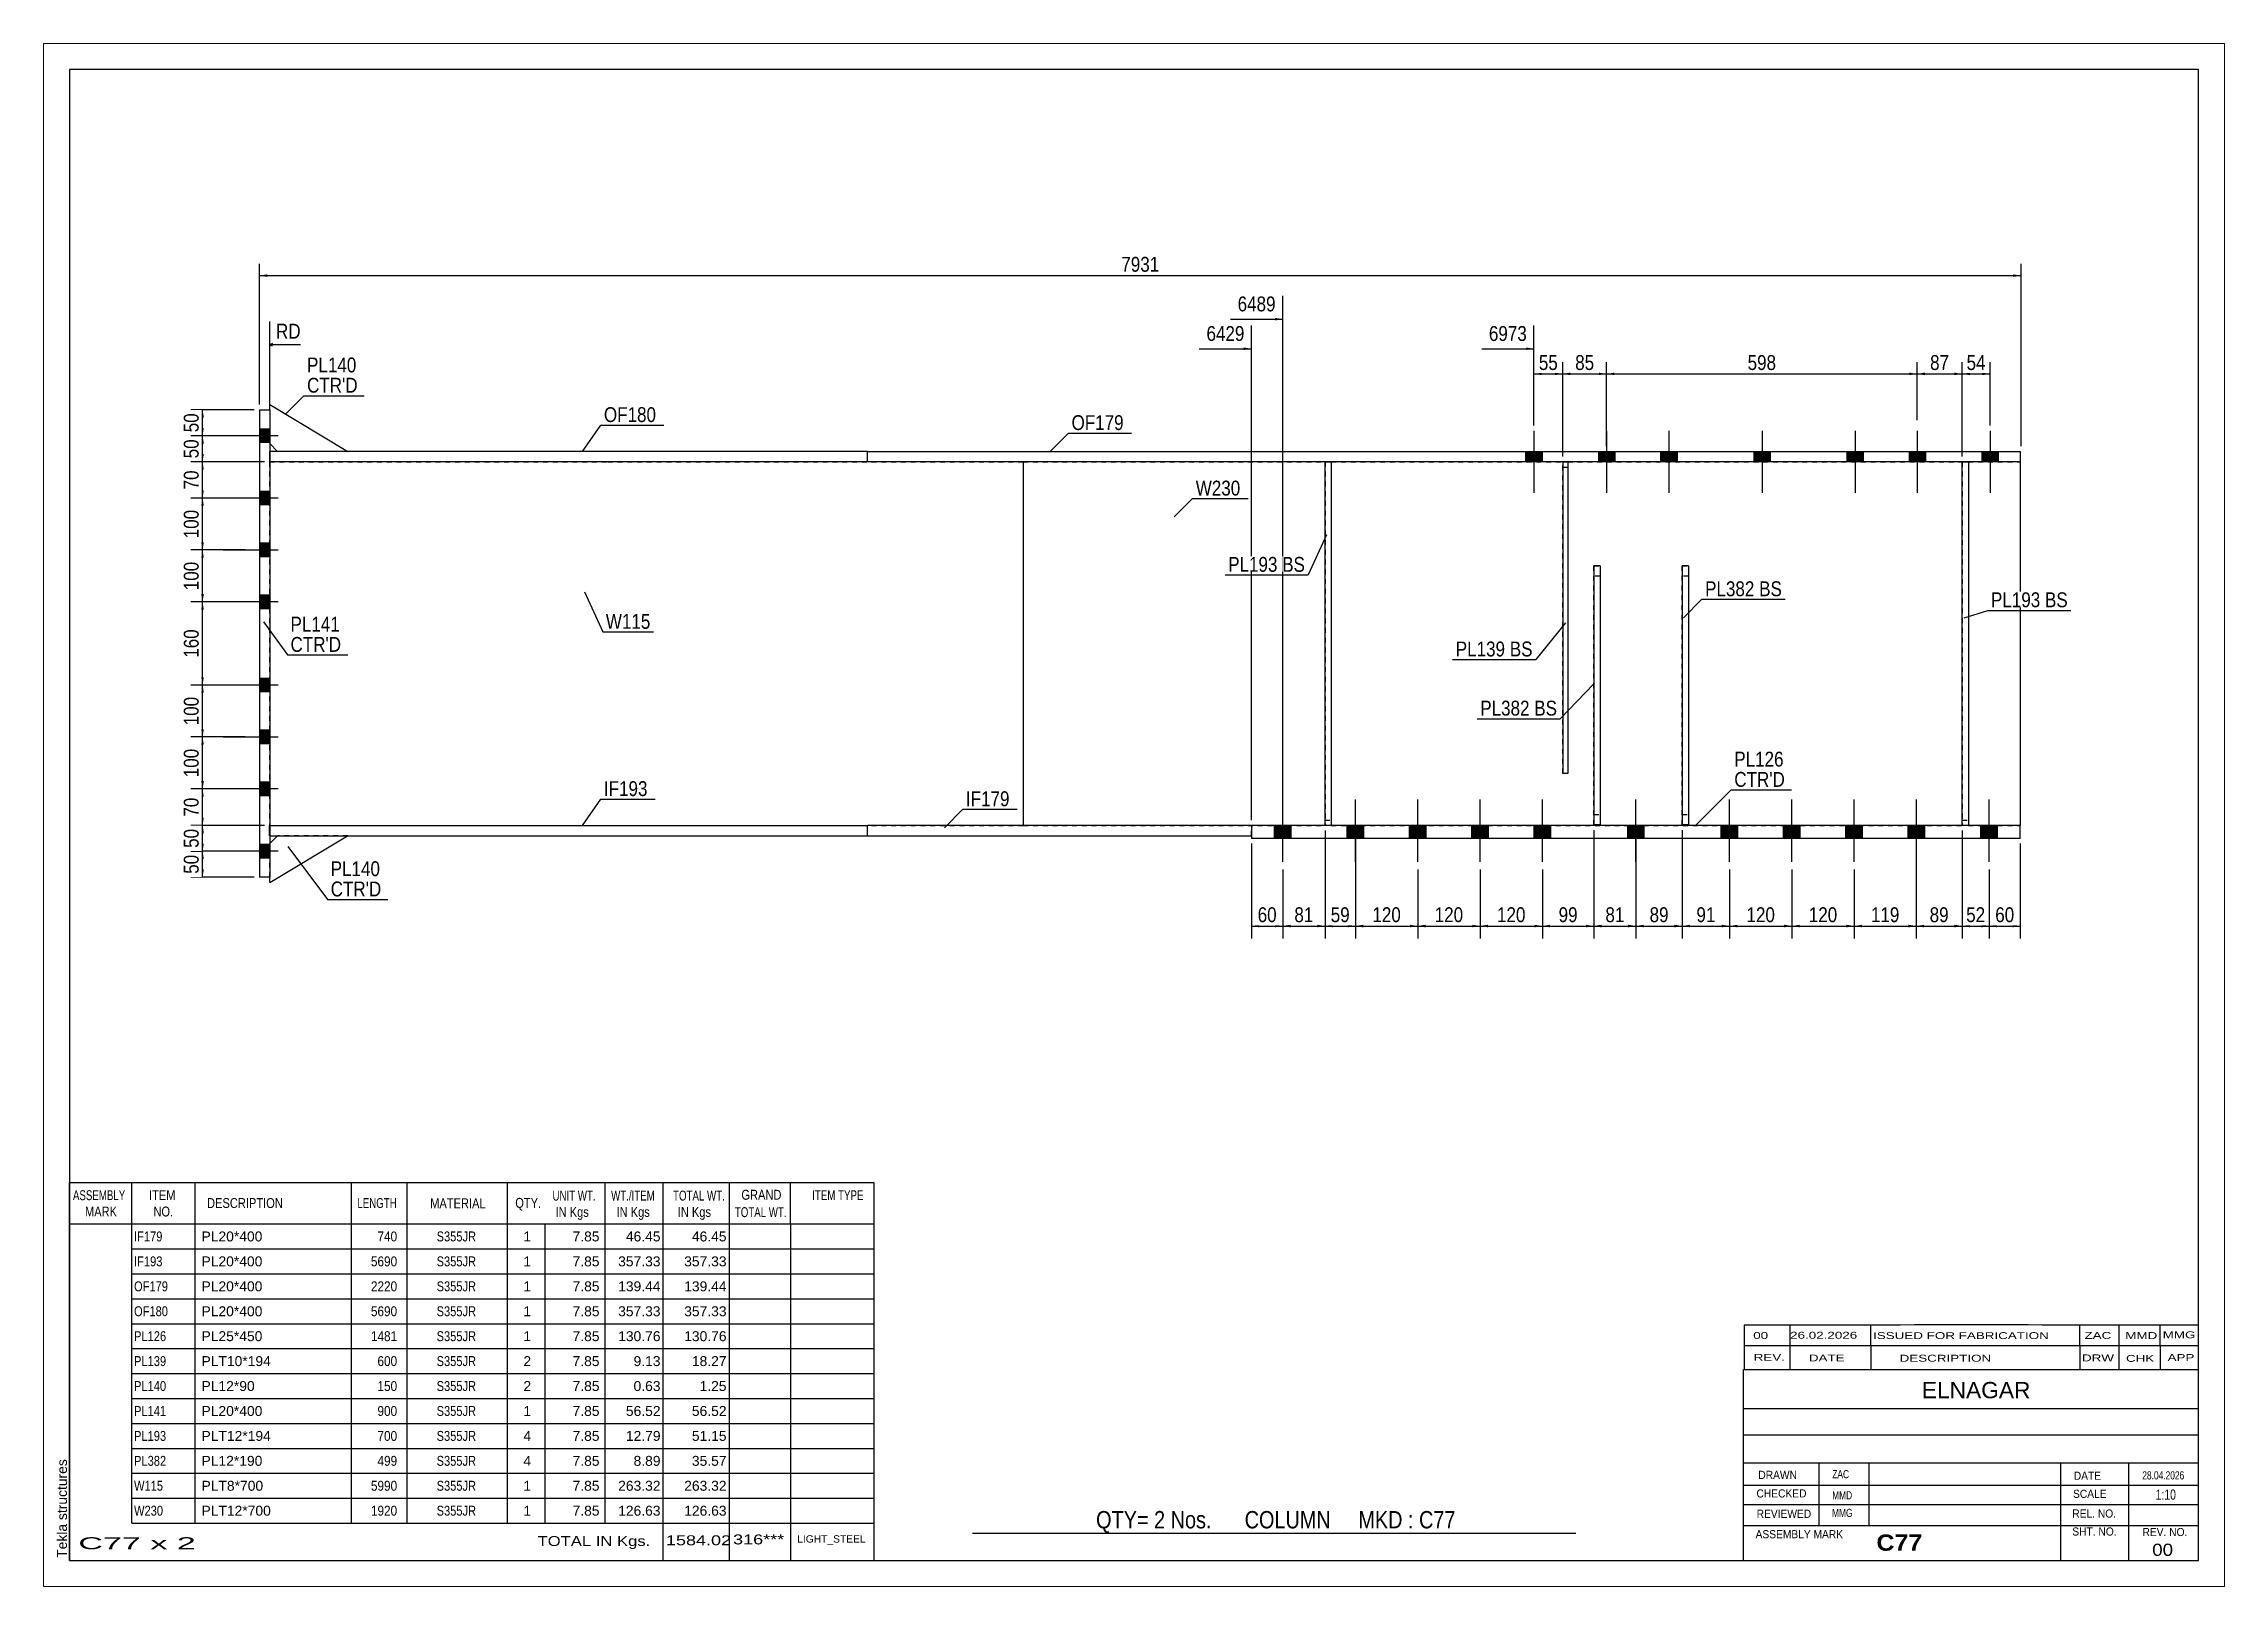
# Paper-space layout 'Layout1' of a CAD drawing. Header units: millimetres. Extents: x 0 to 420, y 0 to 297.
# The model-space entities are those that its viewports show. They can reach past a viewport. Long polylines and large blocks are cut down to what shows.
import ezdxf

# ---------------------------------------------------------------- set-up
doc = ezdxf.new("R2010")
doc.units = ezdxf.units.MM
doc.linetypes.add('DXK_LINE_DOT1', pattern=[1.8814, 0.9407, -0.9407])
doc.layers.add('Viewport layer', color=7, linetype='Continuous', plot=False)
doc.styles.add('Arial', font='ARIAL.TTF', dxfattribs={"height": 0.2})
doc.styles.add('Arial Bold', font='ARIALBD.TTF', dxfattribs={"height": 0.2})
doc.styles.add('Arial Narrow', font='ARIALN.TTF', dxfattribs={"height": 0.2})

# ---------------------------------------------------------------- blocks, each defined once
blk = doc.blocks.new('Unknown-622252952-1209')
at = {"color": 5, "linetype": 'Continuous'}
for p, q in [((71.98, 145.51), (-338.02, 145.51)), ((-338.02, 145.51), (-338.02, -141.49)), ((71.98, -141.49), (71.98, 145.51)), ((-338.02, -141.49), (71.98, -141.49))]:
    blk.add_line(p, q, dxfattribs=at)
at = {"color": 174, "linetype": 'Continuous', "style": 'Arial'}
blk.add_text('Tekla structures', height=1.9102, rotation=90, dxfattribs=at).set_placement((-338.52, -140.99))
blk = doc.blocks.new('Bolt-622252952-3591 - 1230')
at = {"linetype": 'Continuous'}
for points in [[(-54.39, 72), (-57.59, 72), (-57.59, 70), (-54.39, 70)], [(-54.39, 72), (-57.59, 72), (-57.59, 70), (-54.39, 70)], [(-40.39, 72), (-43.59, 72), (-43.59, 70), (-40.39, 70)], [(-40.39, 72), (-43.59, 72), (-43.59, 70), (-40.39, 70)], [(-28.39, 72), (-31.59, 72), (-31.59, 70), (-28.39, 70)], [(-28.39, 72), (-31.59, 72), (-31.59, 70), (-28.39, 70)], [(-10.47, 72), (-13.67, 72), (-13.67, 70), (-10.47, 70)], [(-10.47, 72), (-13.67, 72), (-13.67, 70), (-10.47, 70)], [(7.44, 72), (4.24, 72), (4.24, 70), (7.44, 70)], [(7.44, 72), (4.24, 72), (4.24, 70), (7.44, 70)], [(19.44, 72), (16.24, 72), (16.24, 70), (19.44, 70)], [(19.44, 72), (16.24, 72), (16.24, 70), (19.44, 70)], [(33.44, 72), (30.24, 72), (30.24, 70), (33.44, 70)], [(33.44, 72), (30.24, 72), (30.24, 70), (33.44, 70)]]:
    blk.add_hatch(color=3, dxfattribs=at).paths.add_polyline_path(points)
at = {"color": 3, "linetype": 'Continuous'}
for p, q in [((-55.99, 75.97), (-55.99, 64)), ((-55.99, 75.97), (-55.99, 64)), ((-41.99, 75.97), (-41.99, 64)), ((-41.99, 75.97), (-41.99, 64)), ((-29.99, 75.97), (-29.99, 64)), ((-29.99, 75.97), (-29.99, 64)), ((-12.07, 75.97), (-12.07, 64)), ((-12.07, 75.97), (-12.07, 64)), ((5.84, 75.97), (5.84, 64)), ((5.84, 75.97), (5.84, 64)), ((17.84, 75.97), (17.84, 64)), ((17.84, 75.97), (17.84, 64)), ((31.84, 75.97), (31.84, 64)), ((31.84, 75.97), (31.84, 64)), ((-57.59, 72), (-57.59, 70)), ((-57.59, 72), (-57.59, 70)), ((-54.39, 72), (-54.39, 70)), ((-54.39, 72), (-54.39, 70)), ((-43.59, 72), (-43.59, 70)), ((-43.59, 72), (-43.59, 70)), ((-40.39, 72), (-40.39, 70)), ((-40.39, 72), (-40.39, 70)), ((-31.59, 72), (-31.59, 70)), ((-31.59, 72), (-31.59, 70)), ((-28.39, 72), (-28.39, 70)), ((-28.39, 72), (-28.39, 70)), ((-13.67, 72), (-13.67, 70)), ((-13.67, 72), (-13.67, 70)), ((-10.47, 72), (-10.47, 70)), ((-10.47, 72), (-10.47, 70)), ((4.24, 72), (4.24, 70)), ((4.24, 72), (4.24, 70)), ((7.44, 72), (7.44, 70)), ((7.44, 72), (7.44, 70)), ((16.24, 72), (16.24, 70)), ((16.24, 72), (16.24, 70)), ((19.44, 72), (19.44, 70)), ((19.44, 72), (19.44, 70)), ((30.24, 72), (30.24, 70)), ((30.24, 72), (30.24, 70)), ((33.44, 72), (33.44, 70)), ((33.44, 72), (33.44, 70))]:
    blk.add_line(p, q, dxfattribs=at)
blk = doc.blocks.new('Bolt-622252952-1233 - 1230')
at = {"linetype": 'Continuous'}
for points in [[(-301.45, 76.32), (-301.45, 73.72), (-299.45, 73.72), (-299.45, 76.32)], [(-301.45, 76.32), (-301.45, 73.72), (-299.45, 73.72), (-299.45, 76.32)], [(-301.45, 64.32), (-301.45, 61.72), (-299.45, 61.72), (-299.45, 64.32)], [(-301.45, 64.32), (-301.45, 61.72), (-299.45, 61.72), (-299.45, 64.32)], [(-301.45, 54.32), (-301.45, 51.72), (-299.45, 51.72), (-299.45, 54.32)], [(-301.45, 54.32), (-301.45, 51.72), (-299.45, 51.72), (-299.45, 54.32)], [(-301.45, 44.32), (-301.45, 41.72), (-299.45, 41.72), (-299.45, 44.32)], [(-301.45, 44.32), (-301.45, 41.72), (-299.45, 41.72), (-299.45, 44.32)], [(-301.45, 28.32), (-301.45, 25.72), (-299.45, 25.72), (-299.45, 28.32)], [(-301.45, 28.32), (-301.45, 25.72), (-299.45, 25.72), (-299.45, 28.32)], [(-301.45, 18.32), (-301.45, 15.72), (-299.45, 15.72), (-299.45, 18.32)], [(-301.45, 18.32), (-301.45, 15.72), (-299.45, 15.72), (-299.45, 18.32)], [(-301.45, 8.32), (-301.45, 5.72), (-299.45, 5.72), (-299.45, 8.32)], [(-301.45, 8.32), (-301.45, 5.72), (-299.45, 5.72), (-299.45, 8.32)], [(-301.45, -3.68), (-301.45, -6.28), (-299.45, -6.28), (-299.45, -3.68)], [(-301.45, -3.68), (-301.45, -6.28), (-299.45, -6.28), (-299.45, -3.68)]]:
    blk.add_hatch(color=3, dxfattribs=at).paths.add_polyline_path(points)
at = {"color": 3, "linetype": 'Continuous'}
for p, q in [((-299.45, 76.32), (-301.45, 76.32)), ((-299.45, 76.32), (-301.45, 76.32)), ((-297.86, 75.02), (-308.45, 75.02)), ((-297.86, 75.02), (-308.45, 75.02)), ((-299.45, 73.72), (-301.45, 73.72)), ((-299.45, 73.72), (-301.45, 73.72)), ((-297.86, 63.02), (-308.45, 63.02)), ((-297.86, 63.02), (-308.45, 63.02)), ((-299.45, 64.32), (-301.45, 64.32)), ((-299.45, 64.32), (-301.45, 64.32)), ((-299.45, 61.72), (-301.45, 61.72)), ((-299.45, 61.72), (-301.45, 61.72)), ((-297.86, 53.02), (-308.45, 53.02)), ((-297.86, 53.02), (-308.45, 53.02)), ((-299.45, 54.32), (-301.45, 54.32)), ((-299.45, 54.32), (-301.45, 54.32)), ((-299.45, 51.72), (-301.45, 51.72)), ((-299.45, 51.72), (-301.45, 51.72)), ((-297.86, 43.02), (-308.45, 43.02)), ((-297.86, 43.02), (-308.45, 43.02)), ((-299.45, 44.32), (-301.45, 44.32)), ((-299.45, 44.32), (-301.45, 44.32)), ((-299.45, 41.72), (-301.45, 41.72)), ((-299.45, 41.72), (-301.45, 41.72)), ((-297.86, 27.02), (-308.45, 27.02)), ((-297.86, 27.02), (-308.45, 27.02)), ((-299.45, 28.32), (-301.45, 28.32)), ((-299.45, 28.32), (-301.45, 28.32)), ((-299.45, 25.72), (-301.45, 25.72)), ((-299.45, 25.72), (-301.45, 25.72)), ((-297.86, 17.02), (-308.45, 17.02)), ((-297.86, 17.02), (-308.45, 17.02)), ((-299.45, 18.32), (-301.45, 18.32)), ((-299.45, 18.32), (-301.45, 18.32)), ((-299.45, 15.72), (-301.45, 15.72)), ((-299.45, 15.72), (-301.45, 15.72)), ((-297.86, 7.02), (-308.45, 7.02)), ((-297.86, 7.02), (-308.45, 7.02)), ((-299.45, 8.32), (-301.45, 8.32)), ((-299.45, 8.32), (-301.45, 8.32)), ((-299.45, 5.72), (-301.45, 5.72)), ((-299.45, 5.72), (-301.45, 5.72)), ((-299.45, -3.68), (-301.45, -3.68)), ((-299.45, -3.68), (-301.45, -3.68)), ((-297.86, -4.98), (-308.45, -4.98)), ((-297.86, -4.98), (-308.45, -4.98)), ((-299.45, -6.28), (-301.45, -6.28)), ((-299.45, -6.28), (-301.45, -6.28))]:
    blk.add_line(p, q, dxfattribs=at)
blk = doc.blocks.new('Bolt-622252952-1235 - 1230')
at = {"linetype": 'Continuous'}
for points in [[(-102.77, 0), (-105.97, 0), (-105.97, -2.5), (-102.77, -2.5)], [(-102.77, 0), (-105.97, 0), (-105.97, -2.5), (-102.77, -2.5)], [(-102.77, 0), (-105.97, 0), (-105.97, -2.5), (-102.77, -2.5)], [(-102.77, 0), (-105.97, 0), (-105.97, -2.5), (-102.77, -2.5)], [(-88.77, 0), (-91.97, 0), (-91.97, -2.5), (-88.77, -2.5)], [(-88.77, 0), (-91.97, 0), (-91.97, -2.5), (-88.77, -2.5)], [(-88.77, 0), (-91.97, 0), (-91.97, -2.5), (-88.77, -2.5)], [(-88.77, 0), (-91.97, 0), (-91.97, -2.5), (-88.77, -2.5)], [(-76.77, 0), (-79.97, 0), (-79.97, -2.5), (-76.77, -2.5)], [(-76.77, 0), (-79.97, 0), (-79.97, -2.5), (-76.77, -2.5)], [(-76.77, 0), (-79.97, 0), (-79.97, -2.5), (-76.77, -2.5)], [(-76.77, 0), (-79.97, 0), (-79.97, -2.5), (-76.77, -2.5)], [(-64.77, 0), (-67.97, 0), (-67.97, -2.5), (-64.77, -2.5)], [(-64.77, 0), (-67.97, 0), (-67.97, -2.5), (-64.77, -2.5)], [(-64.77, 0), (-67.97, 0), (-67.97, -2.5), (-64.77, -2.5)], [(-64.77, 0), (-67.97, 0), (-67.97, -2.5), (-64.77, -2.5)], [(-52.77, 0), (-55.97, 0), (-55.97, -2.5), (-52.77, -2.5)], [(-52.77, 0), (-55.97, 0), (-55.97, -2.5), (-52.77, -2.5)], [(-52.77, 0), (-55.97, 0), (-55.97, -2.5), (-52.77, -2.5)], [(-52.77, 0), (-55.97, 0), (-55.97, -2.5), (-52.77, -2.5)], [(-34.74, 0), (-37.94, 0), (-37.94, -2.5), (-34.74, -2.5)], [(-34.74, 0), (-37.94, 0), (-37.94, -2.5), (-34.74, -2.5)], [(-34.74, 0), (-37.94, 0), (-37.94, -2.5), (-34.74, -2.5)], [(-34.74, 0), (-37.94, 0), (-37.94, -2.5), (-34.74, -2.5)], [(-16.72, 0), (-19.92, 0), (-19.92, -2.5), (-16.72, -2.5)], [(-16.72, 0), (-19.92, 0), (-19.92, -2.5), (-16.72, -2.5)], [(-16.72, 0), (-19.92, 0), (-19.92, -2.5), (-16.72, -2.5)], [(-16.72, 0), (-19.92, 0), (-19.92, -2.5), (-16.72, -2.5)], [(-4.72, 0), (-7.92, 0), (-7.92, -2.5), (-4.72, -2.5)], [(-4.72, 0), (-7.92, 0), (-7.92, -2.5), (-4.72, -2.5)], [(-4.72, 0), (-7.92, 0), (-7.92, -2.5), (-4.72, -2.5)], [(-4.72, 0), (-7.92, 0), (-7.92, -2.5), (-4.72, -2.5)], [(7.28, 0), (4.08, 0), (4.08, -2.5), (7.28, -2.5)], [(7.28, 0), (4.08, 0), (4.08, -2.5), (7.28, -2.5)], [(7.28, 0), (4.08, 0), (4.08, -2.5), (7.28, -2.5)], [(7.28, 0), (4.08, 0), (4.08, -2.5), (7.28, -2.5)], [(19.28, 0), (16.08, 0), (16.08, -2.5), (19.28, -2.5)], [(19.28, 0), (16.08, 0), (16.08, -2.5), (19.28, -2.5)], [(19.28, 0), (16.08, 0), (16.08, -2.5), (19.28, -2.5)], [(19.28, 0), (16.08, 0), (16.08, -2.5), (19.28, -2.5)], [(33.28, 0), (30.08, 0), (30.08, -2.5), (33.28, -2.5)], [(33.28, 0), (30.08, 0), (30.08, -2.5), (33.28, -2.5)], [(33.28, 0), (30.08, 0), (30.08, -2.5), (33.28, -2.5)], [(33.28, 0), (30.08, 0), (30.08, -2.5), (33.28, -2.5)]]:
    blk.add_hatch(color=3, dxfattribs=at).paths.add_polyline_path(points)
at = {"color": 3, "linetype": 'Continuous'}
for p, q in [((-104.37, -6.98), (-104.37, 5)), ((-104.37, -6.98), (-104.37, 5)), ((-104.37, -6.98), (-104.37, 5)), ((-104.37, -6.98), (-104.37, 5)), ((-90.37, -6.98), (-90.37, 5)), ((-90.37, -6.98), (-90.37, 5)), ((-90.37, -6.98), (-90.37, 5)), ((-90.37, -6.98), (-90.37, 5)), ((-78.37, -6.98), (-78.37, 5)), ((-78.37, -6.98), (-78.37, 5)), ((-78.37, -6.98), (-78.37, 5)), ((-78.37, -6.98), (-78.37, 5)), ((-66.37, -6.98), (-66.37, 5)), ((-66.37, -6.98), (-66.37, 5)), ((-66.37, -6.98), (-66.37, 5)), ((-66.37, -6.98), (-66.37, 5)), ((-54.37, -6.98), (-54.37, 5)), ((-54.37, -6.98), (-54.37, 5)), ((-54.37, -6.98), (-54.37, 5)), ((-54.37, -6.98), (-54.37, 5)), ((-36.34, -6.98), (-36.34, 5)), ((-36.34, -6.98), (-36.34, 5)), ((-36.34, -6.98), (-36.34, 5)), ((-36.34, -6.98), (-36.34, 5)), ((-18.32, -6.98), (-18.32, 5)), ((-18.32, -6.98), (-18.32, 5)), ((-18.32, -6.98), (-18.32, 5)), ((-18.32, -6.98), (-18.32, 5)), ((-6.32, -6.98), (-6.32, 5)), ((-6.32, -6.98), (-6.32, 5)), ((-6.32, -6.98), (-6.32, 5)), ((-6.32, -6.98), (-6.32, 5)), ((5.68, -6.98), (5.68, 5)), ((5.68, -6.98), (5.68, 5)), ((5.68, -6.98), (5.68, 5)), ((5.68, -6.98), (5.68, 5)), ((17.68, -6.98), (17.68, 5)), ((17.68, -6.98), (17.68, 5)), ((17.68, -6.98), (17.68, 5)), ((17.68, -6.98), (17.68, 5)), ((31.68, -6.98), (31.68, 5)), ((31.68, -6.98), (31.68, 5)), ((31.68, -6.98), (31.68, 5)), ((31.68, -6.98), (31.68, 5)), ((-105.97, -2.5), (-105.97, 0)), ((-105.97, -2.5), (-105.97, 0)), ((-105.97, -2.5), (-105.97, 0)), ((-105.97, -2.5), (-105.97, 0)), ((-102.77, -2.5), (-102.77, 0)), ((-102.77, -2.5), (-102.77, 0)), ((-102.77, -2.5), (-102.77, 0)), ((-102.77, -2.5), (-102.77, 0)), ((-91.97, -2.5), (-91.97, 0)), ((-91.97, -2.5), (-91.97, 0)), ((-91.97, -2.5), (-91.97, 0)), ((-91.97, -2.5), (-91.97, 0)), ((-88.77, -2.5), (-88.77, 0)), ((-88.77, -2.5), (-88.77, 0)), ((-88.77, -2.5), (-88.77, 0)), ((-88.77, -2.5), (-88.77, 0)), ((-79.97, -2.5), (-79.97, 0)), ((-79.97, -2.5), (-79.97, 0)), ((-79.97, -2.5), (-79.97, 0)), ((-79.97, -2.5), (-79.97, 0)), ((-76.77, -2.5), (-76.77, 0)), ((-76.77, -2.5), (-76.77, 0)), ((-76.77, -2.5), (-76.77, 0)), ((-76.77, -2.5), (-76.77, 0)), ((-67.97, -2.5), (-67.97, 0)), ((-67.97, -2.5), (-67.97, 0)), ((-67.97, -2.5), (-67.97, 0)), ((-67.97, -2.5), (-67.97, 0)), ((-64.77, -2.5), (-64.77, 0)), ((-64.77, -2.5), (-64.77, 0)), ((-64.77, -2.5), (-64.77, 0)), ((-64.77, -2.5), (-64.77, 0)), ((-55.97, -2.5), (-55.97, 0)), ((-55.97, -2.5), (-55.97, 0)), ((-55.97, -2.5), (-55.97, 0)), ((-55.97, -2.5), (-55.97, 0)), ((-52.77, -2.5), (-52.77, 0)), ((-52.77, -2.5), (-52.77, 0)), ((-52.77, -2.5), (-52.77, 0)), ((-52.77, -2.5), (-52.77, 0)), ((-37.94, -2.5), (-37.94, 0)), ((-37.94, -2.5), (-37.94, 0)), ((-37.94, -2.5), (-37.94, 0)), ((-37.94, -2.5), (-37.94, 0)), ((-34.74, -2.5), (-34.74, 0)), ((-34.74, -2.5), (-34.74, 0)), ((-34.74, -2.5), (-34.74, 0)), ((-34.74, -2.5), (-34.74, 0)), ((-19.92, -2.5), (-19.92, 0)), ((-19.92, -2.5), (-19.92, 0)), ((-19.92, -2.5), (-19.92, 0)), ((-19.92, -2.5), (-19.92, 0)), ((-16.72, -2.5), (-16.72, 0)), ((-16.72, -2.5), (-16.72, 0)), ((-16.72, -2.5), (-16.72, 0)), ((-16.72, -2.5), (-16.72, 0)), ((-7.92, -2.5), (-7.92, 0)), ((-7.92, -2.5), (-7.92, 0)), ((-7.92, -2.5), (-7.92, 0)), ((-7.92, -2.5), (-7.92, 0)), ((-4.72, -2.5), (-4.72, 0)), ((-4.72, -2.5), (-4.72, 0)), ((-4.72, -2.5), (-4.72, 0)), ((-4.72, -2.5), (-4.72, 0)), ((4.08, -2.5), (4.08, 0)), ((4.08, -2.5), (4.08, 0)), ((4.08, -2.5), (4.08, 0)), ((4.08, -2.5), (4.08, 0)), ((7.28, -2.5), (7.28, 0)), ((7.28, -2.5), (7.28, 0)), ((7.28, -2.5), (7.28, 0)), ((7.28, -2.5), (7.28, 0)), ((16.08, -2.5), (16.08, 0)), ((16.08, -2.5), (16.08, 0)), ((16.08, -2.5), (16.08, 0)), ((16.08, -2.5), (16.08, 0)), ((19.28, -2.5), (19.28, 0)), ((19.28, -2.5), (19.28, 0)), ((19.28, -2.5), (19.28, 0)), ((19.28, -2.5), (19.28, 0)), ((30.08, -2.5), (30.08, 0)), ((30.08, -2.5), (30.08, 0)), ((30.08, -2.5), (30.08, 0)), ((30.08, -2.5), (30.08, 0)), ((33.28, -2.5), (33.28, 0)), ((33.28, -2.5), (33.28, 0)), ((33.28, -2.5), (33.28, 0)), ((33.28, -2.5), (33.28, 0))]:
    blk.add_line(p, q, dxfattribs=at)
blk = doc.blocks.new('Part-622252952-1252 - 1230')
at = {"color": 7, "linetype": 'DXK_LINE_DOT1'}
for p, q in [((-299.5, 70), (-299.5, 0)), ((-299.5, 70), (-234.45, 70)), ((-234.35, 70), (-154.35, 70)), ((-154.35, 70), (-154.35, 0)), ((-234.35, 0), (-154.35, 0)), ((-299.5, 0), (-234.45, 0))]:
    blk.add_line(p, q, dxfattribs=at)
blk = doc.blocks.new('Part-622252952-1497 - 1230')
at = {"color": 2, "linetype": 'Continuous'}
for p, q in [((37.68, 0), (-110.38, 0)), ((-110.38, 0), (-110.38, -2.5)), ((37.68, -2.5), (-110.38, -2.5)), ((37.68, -2.5), (37.68, 0))]:
    blk.add_line(p, q, dxfattribs=at)
blk = doc.blocks.new('Part-622252952-1305 - 1230')
at = {"color": 2, "linetype": 'Continuous'}
for p, q in [((-299.45, 80.02), (-299.45, 81.02)), ((-299.45, 81.02), (-284.45, 72.02)), ((-299.45, 73.52), (-297.95, 72.02)), ((-284.45, 72.02), (-297.95, 72.02))]:
    blk.add_line(p, q, dxfattribs=at)
at = {"color": 7, "linetype": 'DXK_LINE_DOT1'}
blk.add_line((-299.45, 80.02), (-299.45, 73.52), dxfattribs=at)
blk = doc.blocks.new('Part-622252952-1310 - 1230')
at = {"color": 2, "linetype": 'Continuous'}
for p, q in [((-299.45, -10.98), (-284.48, -2)), ((-299.45, -3.48), (-297.97, -2)), ((-299.45, -10.98), (-299.45, -9.98))]:
    blk.add_line(p, q, dxfattribs=at)
at = {"color": 7, "linetype": 'DXK_LINE_DOT1'}
for p, q in [((-299.45, -9.98), (-299.45, -3.48)), ((-297.95, -1.98), (-297.97, -2)), ((-284.45, -1.98), (-297.95, -1.98)), ((-284.48, -2), (-284.45, -1.98))]:
    blk.add_line(p, q, dxfattribs=at)
blk = doc.blocks.new('Part-622252952-1463 - 1230')
at = {"color": 2, "linetype": 'Continuous'}
for p, q in [((-96.23, 0), (-96.23, 70)), ((-96.23, 70), (-95.03, 70)), ((-95.03, 70), (-95.03, 0))]:
    blk.add_line(p, q, dxfattribs=at)
blk = doc.blocks.new('Part-622252952-1339 - 1230')
at = {"color": 2, "linetype": 'Continuous'}
for p, q in [((-301.45, 80.02), (-299.45, 80.02)), ((-301.45, 80.02), (-301.45, -9.98)), ((-299.45, 80.02), (-299.45, -9.98)), ((-299.45, -9.98), (-301.45, -9.98))]:
    blk.add_line(p, q, dxfattribs=at)
blk = doc.blocks.new('Part-622252952-1361 - 1230')
at = {"color": 2, "linetype": 'Continuous'}
for p, q in [((-50.46, 70), (-50.46, 10)), ((-50.46, 70), (-49.46, 70)), ((-49.46, 70), (-49.46, 10)), ((-49.46, 10), (-50.46, 10))]:
    blk.add_line(p, q, dxfattribs=at)
at = {"color": 7, "linetype": 'DXK_LINE_DOT1'}
blk.add_line((-50.46, 69), (-49.46, 69), dxfattribs=at)
blk = doc.blocks.new('Part-622252952-1384 - 1230')
at = {"color": 7, "linetype": 'DXK_LINE_DOT1'}
for p, q in [((-50.46, 10), (-50.46, 70)), ((-50.46, 70), (-49.46, 70)), ((-49.46, 70), (-49.46, 10)), ((-49.46, 10), (-50.46, 10))]:
    blk.add_line(p, q, dxfattribs=at)
blk = doc.blocks.new('Part-622252952-1436 - 1230')
at = {"color": 7, "linetype": 'DXK_LINE_DOT1'}
for p, q in [((-96.23, 70), (-96.23, 0)), ((-96.23, 70), (-95.03, 70)), ((-95.03, 70), (-95.03, 0)), ((-96.23, 1), (-95.03, 1)), ((-95.03, 0), (-96.23, 0))]:
    blk.add_line(p, q, dxfattribs=at)
blk = doc.blocks.new('Part-622252952-1441 - 1230')
at = {"color": 7, "linetype": 'DXK_LINE_DOT1'}
for p, q in [((26.48, 70), (26.48, 0)), ((26.48, 70), (27.68, 70)), ((27.68, 70), (27.68, 0)), ((26.48, 1), (27.68, 1)), ((27.68, 0), (26.48, 0))]:
    blk.add_line(p, q, dxfattribs=at)
blk = doc.blocks.new('Part-622252952-1468 - 1230')
at = {"color": 2, "linetype": 'Continuous'}
for p, q in [((26.48, 0), (26.48, 70)), ((26.48, 70), (27.68, 70)), ((27.68, 70), (27.68, 0))]:
    blk.add_line(p, q, dxfattribs=at)
blk = doc.blocks.new('Part-622252952-1519 - 1230')
at = {"color": 2, "linetype": 'Continuous'}
for p, q in [((-110.38, 0), (-184.35, 0)), ((-184.35, -2), (-184.35, 0)), ((-184.35, -2), (-110.38, -2))]:
    blk.add_line(p, q, dxfattribs=at)
at = {"color": 7, "linetype": 'DXK_LINE_DOT1'}
blk.add_line((-110.38, -2), (-110.38, 0), dxfattribs=at)
blk = doc.blocks.new('Part-622252952-1541 - 1230')
at = {"color": 2, "linetype": 'Continuous'}
for p, q in [((-299.5, -2), (-299.5, 0)), ((-299.5, 0), (-234.45, 0)), ((-299.5, -2), (-234.45, -2)), ((-234.35, 0), (-184.35, 0)), ((-234.35, -2), (-184.35, -2)), ((-184.35, -2), (-184.35, 0))]:
    blk.add_line(p, q, dxfattribs=at)
blk = doc.blocks.new('Part-622252952-3587 - 1230')
at = {"color": 7, "linetype": 'DXK_LINE_DOT1'}
for p, q in [((-27.43, 0.1), (-27.43, 50)), ((-27.43, 50), (-26.23, 50)), ((-26.23, 48), (-27.43, 48)), ((-26.23, 50), (-26.23, 0.1)), ((-27.43, 2.1), (-26.23, 2.1)), ((-26.23, 0.1), (-27.43, 0.1))]:
    blk.add_line(p, q, dxfattribs=at)
blk = doc.blocks.new('Part-622252952-1563 - 1230')
at = {"color": 2, "linetype": 'Continuous'}
for p, q in [((-154.35, 70), (-154.35, 0)), ((37.68, 70), (37.68, 0))]:
    blk.add_line(p, q, dxfattribs=at)
at = {"color": 7, "linetype": 'DXK_LINE_DOT1'}
for p, q in [((-154.35, 70), (-96.23, 70)), ((-95.03, 70), (-50.46, 70)), ((-49.46, 70), (26.48, 70)), ((27.68, 70), (37.68, 70)), ((-154.35, 0), (-96.23, 0)), ((-95.03, 0), (26.48, 0)), ((27.68, 0), (37.68, 0))]:
    blk.add_line(p, q, dxfattribs=at)
blk = doc.blocks.new('Part-622252952-1585 - 1230')
at = {"color": 2, "linetype": 'Continuous'}
for p, q in [((-184.35, 70), (-184.35, 72)), ((-184.35, 72), (37.68, 72)), ((37.68, 72), (37.68, 70)), ((37.68, 70), (-184.35, 70))]:
    blk.add_line(p, q, dxfattribs=at)
blk = doc.blocks.new('Part-622252952-1607 - 1230')
at = {"color": 2, "linetype": 'Continuous'}
for p, q in [((-299.5, 72), (-299.5, 70)), ((-234.45, 72), (-299.5, 72)), ((-184.35, 72), (-234.35, 72)), ((-184.35, 70), (-184.35, 72)), ((-234.45, 70), (-299.5, 70)), ((-184.35, 70), (-234.35, 70))]:
    blk.add_line(p, q, dxfattribs=at)
blk = doc.blocks.new('Part-622252952-3583 - 1230')
at = {"color": 7, "linetype": 'DXK_LINE_DOT1'}
for p, q in [((-44.46, 0.1), (-44.46, 50)), ((-44.46, 50), (-43.26, 50)), ((-43.26, 48), (-44.46, 48)), ((-43.26, 50), (-43.26, 0.1)), ((-44.46, 2.1), (-43.26, 2.1)), ((-43.26, 0.1), (-44.46, 0.1))]:
    blk.add_line(p, q, dxfattribs=at)
blk = doc.blocks.new('Part-622252952-3585 - 1230')
at = {"color": 2, "linetype": 'Continuous'}
for p, q in [((-44.46, 50), (-44.46, 0.1)), ((-43.26, 50), (-44.46, 50)), ((-43.26, 50), (-43.26, 0.1)), ((-43.26, 0.1), (-44.46, 0.1))]:
    blk.add_line(p, q, dxfattribs=at)
blk = doc.blocks.new('Part-622252952-3589 - 1230')
at = {"color": 2, "linetype": 'Continuous'}
for p, q in [((-27.43, 50), (-27.43, 0.1)), ((-26.23, 50), (-27.43, 50)), ((-26.23, 50), (-26.23, 0.1)), ((-26.23, 0.1), (-27.43, 0.1))]:
    blk.add_line(p, q, dxfattribs=at)
blk = doc.blocks.new('StraightDimension-622252952-5300 - 1230')
at = {"linetype": 'Continuous'}
for points in [[(-48.96, 86.68), (-50.46, 86.93), (-48.96, 87.18)], [(-43.49, 87.18), (-41.99, 86.93), (-43.49, 86.68)]]:
    blk.add_hatch(color=7, dxfattribs=at).paths.add_polyline_path(points)
at = {"color": 7, "linetype": 'Continuous'}
for p, q in [((-50.46, 71), (-50.46, 89.18)), ((-41.99, 73), (-41.99, 89.18)), ((-50.46, 86.93), (-41.99, 86.93))]:
    blk.add_line(p, q, dxfattribs=at)
at = {"color": 0}
blk.add_wipeout([(-43.8, 87.08), (-43.8, 91.28), (-48.65, 91.28), (-48.65, 87.08)], dxfattribs=at)
at = {"color": 3, "style": 'Arial Narrow'}
blk.add_text('85', height=2.863, dxfattribs=at).set_placement((-48.05, 87.68))
blk = doc.blocks.new('StraightDimension-622252952-1710 - 1230')
at = {"linetype": 'Continuous'}
for points in [[(-312.66, 61.53), (-312.41, 63.03), (-312.16, 61.53)], [(-312.16, 54.53), (-312.41, 53.03), (-312.66, 54.53)]]:
    blk.add_hatch(color=7, dxfattribs=at).paths.add_polyline_path(points)
at = {"color": 7, "linetype": 'Continuous'}
for p, q in [((-304.21, 63.03), (-314.66, 63.03)), ((-312.41, 53.03), (-312.41, 63.03)), ((-304.21, 53.03), (-314.66, 53.03))]:
    blk.add_line(p, q, dxfattribs=at)
at = {"color": 0}
blk.add_wipeout([(-312.56, 61.37), (-316.76, 61.37), (-316.76, 54.68), (-312.56, 54.68)], dxfattribs=at)
at = {"color": 3, "style": 'Arial Narrow'}
blk.add_text('100', height=2.863, rotation=90.0002, dxfattribs=at).set_placement((-313.16, 55.28))
blk = doc.blocks.new('StraightDimension-622252952-1773 - 1230')
at = {"linetype": 'Continuous'}
for points in [[(-299.95, 105.6), (-301.45, 105.85), (-299.95, 106.1)], [(36.34, 106.1), (37.84, 105.85), (36.34, 105.6)]]:
    blk.add_hatch(color=7, dxfattribs=at).paths.add_polyline_path(points)
at = {"color": 7, "linetype": 'Continuous'}
for p, q in [((-301.45, 81.02), (-301.45, 108.1)), ((-301.45, 105.85), (37.84, 105.85)), ((37.84, 73), (37.84, 108.1))]:
    blk.add_line(p, q, dxfattribs=at)
at = {"color": 0}
blk.add_wipeout([(-127.55, 106), (-127.55, 110.2), (-136.06, 110.2), (-136.06, 106)], dxfattribs=at)
at = {"color": 3, "style": 'Arial Narrow'}
blk.add_text('7931', height=2.863, dxfattribs=at).set_placement((-135.46, 106.6))
blk = doc.blocks.new('StraightDimension-622252952-1755 - 1230')
at = {"linetype": 'Continuous'}
for points in [[(-312.66, 5.53), (-312.41, 7.03), (-312.16, 5.53)], [(-312.16, 1.5), (-312.41, 0), (-312.66, 1.5)]]:
    blk.add_hatch(color=7, dxfattribs=at).paths.add_polyline_path(points)
at = {"color": 7, "linetype": 'Continuous'}
for p, q in [((-304.21, 7.03), (-314.66, 7.03)), ((-312.41, 0), (-312.41, 7.03)), ((-300.5, 0), (-314.66, 0))]:
    blk.add_line(p, q, dxfattribs=at)
at = {"color": 0}
blk.add_wipeout([(-312.56, 5.94), (-316.76, 5.94), (-316.76, 1.09), (-312.56, 1.09)], dxfattribs=at)
at = {"color": 3, "style": 'Arial Narrow'}
blk.add_text('70', height=2.863, rotation=90.0002, dxfattribs=at).set_placement((-313.16, 1.69))
blk = doc.blocks.new('StraightDimension-622252952-1731 - 1230')
at = {"linetype": 'Continuous'}
for points in [[(-312.66, 25.53), (-312.41, 27.03), (-312.16, 25.53)], [(-312.16, 18.53), (-312.41, 17.03), (-312.66, 18.53)]]:
    blk.add_hatch(color=7, dxfattribs=at).paths.add_polyline_path(points)
at = {"color": 7, "linetype": 'Continuous'}
for p, q in [((-304.21, 27.03), (-314.66, 27.03)), ((-312.41, 17.03), (-312.41, 27.03)), ((-304.21, 17.03), (-314.66, 17.03))]:
    blk.add_line(p, q, dxfattribs=at)
at = {"color": 0}
blk.add_wipeout([(-312.56, 25.37), (-316.76, 25.37), (-316.76, 18.68), (-312.56, 18.68)], dxfattribs=at)
at = {"color": 3, "style": 'Arial Narrow'}
blk.add_text('100', height=2.863, rotation=90.0002, dxfattribs=at).set_placement((-313.16, 19.28))
blk = doc.blocks.new('StraightDimension-622252952-6536 - 1230')
at = {"linetype": 'Continuous'}
for points in [[(19.12, -19.62), (17.62, -19.37), (19.12, -19.12)], [(24.98, -19.12), (26.48, -19.37), (24.98, -19.62)]]:
    blk.add_hatch(color=7, dxfattribs=at).paths.add_polyline_path(points)
at = {"color": 7, "linetype": 'Continuous'}
for p, q in [((17.62, -1), (17.62, -21.77)), ((26.48, -1), (26.48, -21.77)), ((17.62, -19.37), (26.48, -19.37))]:
    blk.add_line(p, q, dxfattribs=at)
at = {"color": 0}
blk.add_wipeout([(24.48, -19.22), (24.48, -15.02), (19.62, -15.02), (19.62, -19.22)], dxfattribs=at)
at = {"color": 3, "style": 'Arial Narrow'}
blk.add_text('89', height=2.863, dxfattribs=at).set_placement((20.22, -18.62))
blk = doc.blocks.new('StraightDimension-622252952-5301 - 1230')
at = {"linetype": 'Continuous'}
for points in [[(-54.49, 86.68), (-55.99, 86.93), (-54.49, 87.18)], [(-51.96, 87.18), (-50.46, 86.93), (-51.96, 86.68)]]:
    blk.add_hatch(color=7, dxfattribs=at).paths.add_polyline_path(points)
at = {"color": 7, "linetype": 'Continuous'}
for p, q in [((-55.99, 78), (-55.99, 89.18)), ((-50.46, 71), (-50.46, 89.18)), ((-55.99, 86.93), (-50.46, 86.93))]:
    blk.add_line(p, q, dxfattribs=at)
at = {"color": 0}
blk.add_wipeout([(-50.8, 87.08), (-50.8, 91.28), (-55.65, 91.28), (-55.65, 87.08)], dxfattribs=at)
at = {"color": 3, "style": 'Arial Narrow'}
blk.add_text('55', height=2.863, dxfattribs=at).set_placement((-55.05, 87.68))
blk = doc.blocks.new('StraightDimension-622252952-1678 - 1230')
at = {"linetype": 'Continuous'}
for points in [[(-312.66, 78.52), (-312.41, 80.02), (-312.16, 78.52)], [(-312.16, 76.52), (-312.41, 75.02), (-312.66, 76.52)]]:
    blk.add_hatch(color=7, dxfattribs=at).paths.add_polyline_path(points)
at = {"color": 7, "linetype": 'Continuous'}
for p, q in [((-302.45, 80.02), (-314.66, 80.02)), ((-312.41, 75.02), (-312.41, 80.02)), ((-304.21, 75.02), (-314.66, 75.02))]:
    blk.add_line(p, q, dxfattribs=at)
at = {"color": 0}
blk.add_wipeout([(-312.56, 79.95), (-316.76, 79.95), (-316.76, 75.09), (-312.56, 75.09)], dxfattribs=at)
at = {"color": 3, "style": 'Arial Narrow'}
blk.add_text('50', height=2.863, rotation=90.0002, dxfattribs=at).set_placement((-313.16, 75.69))
blk = doc.blocks.new('StraightDimension-622252952-1690 - 1230')
at = {"linetype": 'Continuous'}
for points in [[(-312.66, 73.52), (-312.41, 75.02), (-312.16, 73.52)], [(-312.16, 71.5), (-312.41, 70), (-312.66, 71.5)]]:
    blk.add_hatch(color=7, dxfattribs=at).paths.add_polyline_path(points)
at = {"color": 7, "linetype": 'Continuous'}
for p, q in [((-304.21, 75.02), (-314.66, 75.02)), ((-312.41, 70), (-312.41, 75.02)), ((-300.5, 70), (-314.66, 70))]:
    blk.add_line(p, q, dxfattribs=at)
at = {"color": 0}
blk.add_wipeout([(-312.56, 74.94), (-316.76, 74.94), (-316.76, 70.08), (-312.56, 70.08)], dxfattribs=at)
at = {"color": 3, "style": 'Arial Narrow'}
blk.add_text('50', height=2.863, rotation=90.0002, dxfattribs=at).set_placement((-313.16, 70.68))
blk = doc.blocks.new('StraightDimension-622252952-1699 - 1230')
at = {"linetype": 'Continuous'}
for points in [[(-312.66, 68.5), (-312.41, 70), (-312.16, 68.5)], [(-312.16, 64.53), (-312.41, 63.03), (-312.66, 64.53)]]:
    blk.add_hatch(color=7, dxfattribs=at).paths.add_polyline_path(points)
at = {"color": 7, "linetype": 'Continuous'}
for p, q in [((-300.5, 70), (-314.66, 70)), ((-312.41, 63.03), (-312.41, 70)), ((-304.21, 63.03), (-314.66, 63.03))]:
    blk.add_line(p, q, dxfattribs=at)
at = {"color": 0}
blk.add_wipeout([(-312.56, 68.94), (-316.76, 68.94), (-316.76, 64.09), (-312.56, 64.09)], dxfattribs=at)
at = {"color": 3, "style": 'Arial Narrow'}
blk.add_text('70', height=2.863, rotation=90.0002, dxfattribs=at).set_placement((-313.16, 64.69))
blk = doc.blocks.new('StraightDimension-622252952-5299 - 1230')
at = {"linetype": 'Continuous'}
for points in [[(-40.49, 86.68), (-41.99, 86.93), (-40.49, 87.18)], [(16.29, 87.18), (17.79, 86.93), (16.29, 86.68)]]:
    blk.add_hatch(color=7, dxfattribs=at).paths.add_polyline_path(points)
at = {"color": 7, "linetype": 'Continuous'}
for p, q in [((-41.99, 73), (-41.99, 89.18)), ((17.79, 78), (17.79, 89.18)), ((-41.99, 86.93), (17.79, 86.93))]:
    blk.add_line(p, q, dxfattribs=at)
at = {"color": 0}
blk.add_wipeout([(-8.76, 87.08), (-8.76, 91.28), (-15.44, 91.28), (-15.44, 87.08)], dxfattribs=at)
at = {"color": 3, "style": 'Arial Narrow'}
blk.add_text('598', height=2.863, dxfattribs=at).set_placement((-14.84, 87.68))
blk = doc.blocks.new('StraightDimension-622252952-1717 - 1230')
at = {"linetype": 'Continuous'}
for points in [[(-312.66, 51.53), (-312.41, 53.03), (-312.16, 51.53)], [(-312.16, 44.53), (-312.41, 43.03), (-312.66, 44.53)]]:
    blk.add_hatch(color=7, dxfattribs=at).paths.add_polyline_path(points)
at = {"color": 7, "linetype": 'Continuous'}
for p, q in [((-304.21, 53.03), (-314.66, 53.03)), ((-312.41, 43.03), (-312.41, 53.03)), ((-304.21, 43.03), (-314.66, 43.03))]:
    blk.add_line(p, q, dxfattribs=at)
at = {"color": 0}
blk.add_wipeout([(-312.56, 51.37), (-316.76, 51.37), (-316.76, 44.68), (-312.56, 44.68)], dxfattribs=at)
at = {"color": 3, "style": 'Arial Narrow'}
blk.add_text('100', height=2.863, rotation=90.0002, dxfattribs=at).set_placement((-313.16, 45.28))
blk = doc.blocks.new('StraightDimension-622252952-1724 - 1230')
at = {"linetype": 'Continuous'}
for points in [[(-312.66, 41.53), (-312.41, 43.03), (-312.16, 41.53)], [(-312.16, 28.53), (-312.41, 27.03), (-312.66, 28.53)]]:
    blk.add_hatch(color=7, dxfattribs=at).paths.add_polyline_path(points)
at = {"color": 7, "linetype": 'Continuous'}
for p, q in [((-304.21, 43.03), (-314.66, 43.03)), ((-312.41, 27.03), (-312.41, 43.03)), ((-304.21, 27.03), (-314.66, 27.03))]:
    blk.add_line(p, q, dxfattribs=at)
at = {"color": 0}
blk.add_wipeout([(-312.56, 38.37), (-316.76, 38.37), (-316.76, 31.68), (-312.56, 31.68)], dxfattribs=at)
at = {"color": 3, "style": 'Arial Narrow'}
blk.add_text('160', height=2.863, rotation=90.0002, dxfattribs=at).set_placement((-313.16, 32.28))
blk = doc.blocks.new('StraightDimension-622252952-1738 - 1230')
at = {"linetype": 'Continuous'}
for points in [[(-312.66, -6.48), (-312.41, -4.98), (-312.16, -6.48)], [(-312.16, -8.48), (-312.41, -9.98), (-312.66, -8.48)]]:
    blk.add_hatch(color=7, dxfattribs=at).paths.add_polyline_path(points)
at = {"color": 7, "linetype": 'Continuous'}
for p, q in [((-304.22, -4.98), (-314.66, -4.98)), ((-312.41, -9.98), (-312.41, -4.98)), ((-302.45, -9.98), (-314.66, -9.98))]:
    blk.add_line(p, q, dxfattribs=at)
at = {"color": 0}
blk.add_wipeout([(-312.56, -5.05), (-316.76, -5.05), (-316.76, -9.91), (-312.56, -9.91)], dxfattribs=at)
at = {"color": 3, "style": 'Arial Narrow'}
blk.add_text('50', height=2.863, rotation=90.0002, dxfattribs=at).set_placement((-313.16, -9.31))
blk = doc.blocks.new('StraightDimension-622252952-1748 - 1230')
at = {"linetype": 'Continuous'}
for points in [[(-312.66, 15.53), (-312.41, 17.03), (-312.16, 15.53)], [(-312.16, 8.53), (-312.41, 7.03), (-312.66, 8.53)]]:
    blk.add_hatch(color=7, dxfattribs=at).paths.add_polyline_path(points)
at = {"color": 7, "linetype": 'Continuous'}
for p, q in [((-304.21, 17.03), (-314.66, 17.03)), ((-312.41, 7.03), (-312.41, 17.03)), ((-304.21, 7.03), (-314.66, 7.03))]:
    blk.add_line(p, q, dxfattribs=at)
at = {"color": 0}
blk.add_wipeout([(-312.56, 15.37), (-316.76, 15.37), (-316.76, 8.68), (-312.56, 8.68)], dxfattribs=at)
at = {"color": 3, "style": 'Arial Narrow'}
blk.add_text('100', height=2.863, rotation=90.0002, dxfattribs=at).set_placement((-313.16, 9.28))
blk = doc.blocks.new('StraightDimension-622252952-1764 - 1230')
at = {"linetype": 'Continuous'}
for points in [[(-312.66, -1.5), (-312.41, 0), (-312.16, -1.5)], [(-312.16, -3.48), (-312.41, -4.98), (-312.66, -3.48)]]:
    blk.add_hatch(color=7, dxfattribs=at).paths.add_polyline_path(points)
at = {"color": 7, "linetype": 'Continuous'}
for p, q in [((-300.5, 0), (-314.66, 0)), ((-312.41, -4.98), (-312.41, 0)), ((-304.22, -4.98), (-314.66, -4.98))]:
    blk.add_line(p, q, dxfattribs=at)
at = {"color": 0}
blk.add_wipeout([(-312.56, -0.06), (-316.76, -0.06), (-316.76, -4.92), (-312.56, -4.92)], dxfattribs=at)
at = {"color": 3, "style": 'Arial Narrow'}
blk.add_text('50', height=2.863, rotation=90.0002, dxfattribs=at).set_placement((-313.16, -4.32))
blk = doc.blocks.new('StraightDimension-622252952-4082 - 1230')
at = {"linetype": 'Continuous'}
blk.add_hatch(color=7, dxfattribs=at).paths.add_polyline_path([(-57.49, 92.02), (-55.99, 91.77), (-57.49, 91.52)])
at = {"color": 7, "linetype": 'Continuous'}
for p, q in [((-55.99, 76.97), (-55.99, 96.27)), ((-66.05, 91.77), (-55.99, 91.77))]:
    blk.add_line(p, q, dxfattribs=at)
at = {"color": 0}
blk.add_wipeout([(-56.76, 92.67), (-56.76, 96.87), (-65.27, 96.87), (-65.27, 92.67)], dxfattribs=at)
at = {"color": 3, "style": 'Arial Narrow'}
blk.add_text('6973', height=2.863, dxfattribs=at).set_placement((-64.67, 93.27))
blk = doc.blocks.new('StraightDimension-622252952-4083 - 1230')
at = {"linetype": 'Continuous'}
blk.add_hatch(color=7, dxfattribs=at).paths.add_polyline_path([(-105.87, 97.72), (-104.37, 97.47), (-105.87, 97.22)])
at = {"color": 7, "linetype": 'Continuous'}
for p, q in [((-104.37, -1.5), (-104.37, 101.97)), ((-114.43, 97.47), (-104.37, 97.47))]:
    blk.add_line(p, q, dxfattribs=at)
at = {"color": 0}
blk.add_wipeout([(-105.15, 98.37), (-105.15, 102.57), (-113.66, 102.57), (-113.66, 98.37)], dxfattribs=at)
at = {"color": 3, "style": 'Arial Narrow'}
blk.add_text('6489', height=2.863, dxfattribs=at).set_placement((-113.06, 98.97))
blk = doc.blocks.new('StraightDimension-622252952-4084 - 1230')
at = {"linetype": 'Continuous'}
blk.add_hatch(color=7, dxfattribs=at).paths.add_polyline_path([(-111.88, 92.02), (-110.38, 91.77), (-111.88, 91.52)])
at = {"color": 7, "linetype": 'Continuous'}
for p, q in [((-110.38, 1), (-110.38, 96.27)), ((-120.44, 91.77), (-110.38, 91.77))]:
    blk.add_line(p, q, dxfattribs=at)
at = {"color": 0, "linetype": 'Continuous'}
blk.add_wipeout([(-292.92, 93.12), (-292.92, 97.32), (-298.86, 97.32), (-298.86, 93.12)], dxfattribs=at)
at = {"color": 7, "linetype": 'Continuous'}
for p, q in [((-299.45, 81.02), (-299.45, 97.02)), ((-298.95, 92.77), (-299.45, 92.52)), ((-298.95, 92.27), (-299.45, 92.52)), ((-293.52, 92.52), (-299.45, 92.52))]:
    blk.add_line(p, q, dxfattribs=at)
at = {"color": 3, "linetype": 'Continuous', "style": 'Arial Narrow'}
blk.add_text('RD', height=2.863, dxfattribs=at).set_placement((-298.26, 93.72))
at = {"color": 0}
blk.add_wipeout([(-111.15, 92.67), (-111.15, 96.87), (-119.66, 96.87), (-119.66, 92.67)], dxfattribs=at)
at = {"color": 3, "style": 'Arial Narrow'}
blk.add_text('6429', height=2.863, dxfattribs=at).set_placement((-119.06, 93.27))
blk = doc.blocks.new('StraightDimension-622252952-5297 - 1230')
at = {"linetype": 'Continuous'}
for points in [[(27.98, 86.68), (26.48, 86.93), (27.98, 87.18)], [(30.34, 87.18), (31.84, 86.93), (30.34, 86.68)]]:
    blk.add_hatch(color=7, dxfattribs=at).paths.add_polyline_path(points)
at = {"color": 7, "linetype": 'Continuous'}
for p, q in [((26.48, 71), (26.48, 89.18)), ((31.84, 76.97), (31.84, 89.18)), ((26.48, 86.93), (31.84, 86.93))]:
    blk.add_line(p, q, dxfattribs=at)
at = {"color": 0}
blk.add_wipeout([(31.59, 87.08), (31.59, 91.28), (26.73, 91.28), (26.73, 87.08)], dxfattribs=at)
at = {"color": 3, "style": 'Arial Narrow'}
blk.add_text('54', height=2.863, dxfattribs=at).set_placement((27.33, 87.68))
blk = doc.blocks.new('StraightDimension-622252952-5298 - 1230')
at = {"linetype": 'Continuous'}
for points in [[(19.29, 86.68), (17.79, 86.93), (19.29, 87.18)], [(24.98, 87.18), (26.48, 86.93), (24.98, 86.68)]]:
    blk.add_hatch(color=7, dxfattribs=at).paths.add_polyline_path(points)
at = {"color": 7, "linetype": 'Continuous'}
for p, q in [((17.79, 78), (17.79, 89.18)), ((26.48, 71), (26.48, 89.18)), ((17.79, 86.93), (26.48, 86.93))]:
    blk.add_line(p, q, dxfattribs=at)
at = {"color": 0}
blk.add_wipeout([(24.56, 87.08), (24.56, 91.28), (19.7, 91.28), (19.7, 87.08)], dxfattribs=at)
at = {"color": 3, "style": 'Arial Narrow'}
blk.add_text('87', height=2.863, dxfattribs=at).set_placement((20.3, 87.68))
blk = doc.blocks.new('StraightDimension-622252952-6534 - 1230')
at = {"linetype": 'Continuous'}
for points in [[(33.18, -19.62), (31.68, -19.37), (33.18, -19.12)], [(36.18, -19.12), (37.68, -19.37), (36.18, -19.62)]]:
    blk.add_hatch(color=7, dxfattribs=at).paths.add_polyline_path(points)
at = {"color": 7, "linetype": 'Continuous'}
for p, q in [((37.68, -3.5), (37.68, -21.77)), ((31.68, -8.5), (31.68, -21.77)), ((31.68, -19.37), (37.68, -19.37))]:
    blk.add_line(p, q, dxfattribs=at)
at = {"color": 0}
blk.add_wipeout([(37.11, -19.22), (37.11, -15.02), (32.25, -15.02), (32.25, -19.22)], dxfattribs=at)
at = {"color": 3, "style": 'Arial Narrow'}
blk.add_text('60', height=2.863, dxfattribs=at).set_placement((32.85, -18.62))
blk = doc.blocks.new('StraightDimension-622252952-6535 - 1230')
at = {"linetype": 'Continuous'}
for points in [[(27.98, -19.62), (26.48, -19.37), (27.98, -19.12)], [(30.18, -19.12), (31.68, -19.37), (30.18, -19.62)]]:
    blk.add_hatch(color=7, dxfattribs=at).paths.add_polyline_path(points)
at = {"color": 7, "linetype": 'Continuous'}
for p, q in [((26.48, -1), (26.48, -21.77)), ((31.68, -8.5), (31.68, -21.77)), ((26.48, -19.37), (31.68, -19.37))]:
    blk.add_line(p, q, dxfattribs=at)
at = {"color": 0}
blk.add_wipeout([(31.51, -19.22), (31.51, -15.02), (26.65, -15.02), (26.65, -19.22)], dxfattribs=at)
at = {"color": 3, "style": 'Arial Narrow'}
blk.add_text('52', height=2.863, dxfattribs=at).set_placement((27.25, -18.62))
blk = doc.blocks.new('StraightDimension-622252952-6537 - 1230')
at = {"linetype": 'Continuous'}
for points in [[(7.18, -19.62), (5.68, -19.37), (7.18, -19.12)], [(16.12, -19.12), (17.62, -19.37), (16.12, -19.62)]]:
    blk.add_hatch(color=7, dxfattribs=at).paths.add_polyline_path(points)
at = {"color": 7, "linetype": 'Continuous'}
for p, q in [((17.62, -1), (17.62, -21.77)), ((5.68, -8.5), (5.68, -21.77)), ((5.68, -19.37), (17.62, -19.37))]:
    blk.add_line(p, q, dxfattribs=at)
at = {"color": 0}
blk.add_wipeout([(15, -19.22), (15, -15.02), (8.31, -15.02), (8.31, -19.22)], dxfattribs=at)
at = {"color": 3, "style": 'Arial Narrow'}
blk.add_text('119', height=2.863, dxfattribs=at).set_placement((8.91, -18.62))
blk = doc.blocks.new('StraightDimension-622252952-6538 - 1230')
at = {"linetype": 'Continuous'}
for points in [[(-4.82, -19.62), (-6.32, -19.37), (-4.82, -19.12)], [(4.18, -19.12), (5.68, -19.37), (4.18, -19.62)]]:
    blk.add_hatch(color=7, dxfattribs=at).paths.add_polyline_path(points)
at = {"color": 7, "linetype": 'Continuous'}
for p, q in [((-6.32, -8.5), (-6.32, -21.77)), ((5.68, -8.5), (5.68, -21.77)), ((-6.32, -19.37), (5.68, -19.37))]:
    blk.add_line(p, q, dxfattribs=at)
at = {"color": 0}
blk.add_wipeout([(3.02, -19.22), (3.02, -15.02), (-3.66, -15.02), (-3.66, -19.22)], dxfattribs=at)
at = {"color": 3, "style": 'Arial Narrow'}
blk.add_text('120', height=2.863, dxfattribs=at).set_placement((-3.06, -18.62))
blk = doc.blocks.new('StraightDimension-622252952-6539 - 1230')
at = {"linetype": 'Continuous'}
for points in [[(-16.82, -19.62), (-18.32, -19.37), (-16.82, -19.12)], [(-7.82, -19.12), (-6.32, -19.37), (-7.82, -19.62)]]:
    blk.add_hatch(color=7, dxfattribs=at).paths.add_polyline_path(points)
at = {"color": 7, "linetype": 'Continuous'}
for p, q in [((-18.32, -8.5), (-18.32, -21.77)), ((-6.32, -8.5), (-6.32, -21.77)), ((-18.32, -19.37), (-6.32, -19.37))]:
    blk.add_line(p, q, dxfattribs=at)
at = {"color": 0}
blk.add_wipeout([(-8.98, -19.22), (-8.98, -15.02), (-15.66, -15.02), (-15.66, -19.22)], dxfattribs=at)
at = {"color": 3, "style": 'Arial Narrow'}
blk.add_text('120', height=2.863, dxfattribs=at).set_placement((-15.06, -18.62))
blk = doc.blocks.new('StraightDimension-622252952-6540 - 1230')
at = {"linetype": 'Continuous'}
for points in [[(-25.93, -19.62), (-27.43, -19.37), (-25.93, -19.12)], [(-19.82, -19.12), (-18.32, -19.37), (-19.82, -19.62)]]:
    blk.add_hatch(color=7, dxfattribs=at).paths.add_polyline_path(points)
at = {"color": 7, "linetype": 'Continuous'}
for p, q in [((-27.43, -0.9), (-27.43, -21.77)), ((-18.32, -8.5), (-18.32, -21.77)), ((-27.43, -19.37), (-18.32, -19.37))]:
    blk.add_line(p, q, dxfattribs=at)
at = {"color": 0}
blk.add_wipeout([(-20.45, -19.22), (-20.45, -15.02), (-25.3, -15.02), (-25.3, -19.22)], dxfattribs=at)
at = {"color": 3, "style": 'Arial Narrow'}
blk.add_text('91', height=2.863, dxfattribs=at).set_placement((-24.7, -18.62))
blk = doc.blocks.new('StraightDimension-622252952-6541 - 1230')
at = {"linetype": 'Continuous'}
for points in [[(-34.85, -19.62), (-36.35, -19.37), (-34.85, -19.12)], [(-28.93, -19.12), (-27.43, -19.37), (-28.93, -19.62)]]:
    blk.add_hatch(color=7, dxfattribs=at).paths.add_polyline_path(points)
at = {"color": 7, "linetype": 'Continuous'}
for p, q in [((-36.35, -1), (-36.35, -21.77)), ((-27.43, -0.9), (-27.43, -21.77)), ((-36.35, -19.37), (-27.43, -19.37))]:
    blk.add_line(p, q, dxfattribs=at)
at = {"color": 0}
blk.add_wipeout([(-29.46, -19.22), (-29.46, -15.02), (-34.32, -15.02), (-34.32, -19.22)], dxfattribs=at)
at = {"color": 3, "style": 'Arial Narrow'}
blk.add_text('89', height=2.863, dxfattribs=at).set_placement((-33.72, -18.62))
blk = doc.blocks.new('StraightDimension-622252952-6542 - 1230')
at = {"linetype": 'Continuous'}
for points in [[(-42.96, -19.62), (-44.46, -19.37), (-42.96, -19.12)], [(-37.85, -19.12), (-36.35, -19.37), (-37.85, -19.62)]]:
    blk.add_hatch(color=7, dxfattribs=at).paths.add_polyline_path(points)
at = {"color": 7, "linetype": 'Continuous'}
for p, q in [((-44.46, -0.9), (-44.46, -21.77)), ((-36.35, -1), (-36.35, -21.77)), ((-44.46, -19.37), (-36.35, -19.37))]:
    blk.add_line(p, q, dxfattribs=at)
at = {"color": 0}
blk.add_wipeout([(-37.98, -19.22), (-37.98, -15.02), (-42.83, -15.02), (-42.83, -19.22)], dxfattribs=at)
at = {"color": 3, "style": 'Arial Narrow'}
blk.add_text('81', height=2.863, dxfattribs=at).set_placement((-42.23, -18.62))
blk = doc.blocks.new('StraightDimension-622252952-6543 - 1230')
at = {"linetype": 'Continuous'}
for points in [[(-52.87, -19.62), (-54.37, -19.37), (-52.87, -19.12)], [(-45.96, -19.12), (-44.46, -19.37), (-45.96, -19.62)]]:
    blk.add_hatch(color=7, dxfattribs=at).paths.add_polyline_path(points)
at = {"color": 7, "linetype": 'Continuous'}
for p, q in [((-44.46, -0.9), (-44.46, -21.77)), ((-54.37, -8.5), (-54.37, -21.77)), ((-54.37, -19.37), (-44.46, -19.37))]:
    blk.add_line(p, q, dxfattribs=at)
at = {"color": 0}
blk.add_wipeout([(-46.99, -19.22), (-46.99, -15.02), (-51.84, -15.02), (-51.84, -19.22)], dxfattribs=at)
at = {"color": 3, "style": 'Arial Narrow'}
blk.add_text('99', height=2.863, dxfattribs=at).set_placement((-51.24, -18.62))
blk = doc.blocks.new('StraightDimension-622252952-6544 - 1230')
at = {"linetype": 'Continuous'}
for points in [[(-64.87, -19.62), (-66.37, -19.37), (-64.87, -19.12)], [(-55.87, -19.12), (-54.37, -19.37), (-55.87, -19.62)]]:
    blk.add_hatch(color=7, dxfattribs=at).paths.add_polyline_path(points)
at = {"color": 7, "linetype": 'Continuous'}
for p, q in [((-66.37, -8.5), (-66.37, -21.77)), ((-54.37, -8.5), (-54.37, -21.77)), ((-66.37, -19.37), (-54.37, -19.37))]:
    blk.add_line(p, q, dxfattribs=at)
at = {"color": 0}
blk.add_wipeout([(-57.03, -19.22), (-57.03, -15.02), (-63.71, -15.02), (-63.71, -19.22)], dxfattribs=at)
at = {"color": 3, "style": 'Arial Narrow'}
blk.add_text('120', height=2.863, dxfattribs=at).set_placement((-63.11, -18.62))
blk = doc.blocks.new('StraightDimension-622252952-6545 - 1230')
at = {"linetype": 'Continuous'}
for points in [[(-76.87, -19.62), (-78.37, -19.37), (-76.87, -19.12)], [(-67.87, -19.12), (-66.37, -19.37), (-67.87, -19.62)]]:
    blk.add_hatch(color=7, dxfattribs=at).paths.add_polyline_path(points)
at = {"color": 7, "linetype": 'Continuous'}
for p, q in [((-78.37, -8.5), (-78.37, -21.77)), ((-66.37, -8.5), (-66.37, -21.77)), ((-78.37, -19.37), (-66.37, -19.37))]:
    blk.add_line(p, q, dxfattribs=at)
at = {"color": 0}
blk.add_wipeout([(-69.03, -19.22), (-69.03, -15.02), (-75.71, -15.02), (-75.71, -19.22)], dxfattribs=at)
at = {"color": 3, "style": 'Arial Narrow'}
blk.add_text('120', height=2.863, dxfattribs=at).set_placement((-75.11, -18.62))
blk = doc.blocks.new('StraightDimension-622252952-6546 - 1230')
at = {"linetype": 'Continuous'}
for points in [[(-88.87, -19.62), (-90.37, -19.37), (-88.87, -19.12)], [(-79.87, -19.12), (-78.37, -19.37), (-79.87, -19.62)]]:
    blk.add_hatch(color=7, dxfattribs=at).paths.add_polyline_path(points)
at = {"color": 7, "linetype": 'Continuous'}
for p, q in [((-90.37, -1), (-90.37, -21.77)), ((-78.37, -8.5), (-78.37, -21.77)), ((-90.37, -19.37), (-78.37, -19.37))]:
    blk.add_line(p, q, dxfattribs=at)
at = {"color": 0}
blk.add_wipeout([(-81.03, -19.22), (-81.03, -15.02), (-87.71, -15.02), (-87.71, -19.22)], dxfattribs=at)
at = {"color": 3, "style": 'Arial Narrow'}
blk.add_text('120', height=2.863, dxfattribs=at).set_placement((-87.11, -18.62))
blk = doc.blocks.new('StraightDimension-622252952-6547 - 1230')
at = {"linetype": 'Continuous'}
for points in [[(-94.73, -19.62), (-96.23, -19.37), (-94.73, -19.12)], [(-91.87, -19.12), (-90.37, -19.37), (-91.87, -19.62)]]:
    blk.add_hatch(color=7, dxfattribs=at).paths.add_polyline_path(points)
at = {"color": 7, "linetype": 'Continuous'}
for p, q in [((-96.23, -1), (-96.23, -21.77)), ((-90.37, -1), (-90.37, -21.77)), ((-96.23, -19.37), (-90.37, -19.37))]:
    blk.add_line(p, q, dxfattribs=at)
at = {"color": 0}
blk.add_wipeout([(-90.87, -19.22), (-90.87, -15.02), (-95.73, -15.02), (-95.73, -19.22)], dxfattribs=at)
at = {"color": 3, "style": 'Arial Narrow'}
blk.add_text('59', height=2.863, dxfattribs=at).set_placement((-95.13, -18.62))
blk = doc.blocks.new('StraightDimension-622252952-6548 - 1230')
at = {"linetype": 'Continuous'}
for points in [[(-102.87, -19.62), (-104.37, -19.37), (-102.87, -19.12)], [(-97.73, -19.12), (-96.23, -19.37), (-97.73, -19.62)]]:
    blk.add_hatch(color=7, dxfattribs=at).paths.add_polyline_path(points)
at = {"color": 7, "linetype": 'Continuous'}
for p, q in [((-96.23, -1), (-96.23, -21.77)), ((-104.37, -8.5), (-104.37, -21.77)), ((-104.37, -19.37), (-96.23, -19.37))]:
    blk.add_line(p, q, dxfattribs=at)
at = {"color": 0}
blk.add_wipeout([(-97.87, -19.22), (-97.87, -15.02), (-102.73, -15.02), (-102.73, -19.22)], dxfattribs=at)
at = {"color": 3, "style": 'Arial Narrow'}
blk.add_text('81', height=2.863, dxfattribs=at).set_placement((-102.13, -18.62))
blk = doc.blocks.new('StraightDimension-622252952-6549 - 1230')
at = {"linetype": 'Continuous'}
for points in [[(-108.88, -19.62), (-110.38, -19.37), (-108.88, -19.12)], [(-105.87, -19.12), (-104.37, -19.37), (-105.87, -19.62)]]:
    blk.add_hatch(color=7, dxfattribs=at).paths.add_polyline_path(points)
at = {"color": 7, "linetype": 'Continuous'}
for p, q in [((-110.38, -3.5), (-110.38, -21.77)), ((-104.37, -8.5), (-104.37, -21.77)), ((-110.38, -19.37), (-104.37, -19.37))]:
    blk.add_line(p, q, dxfattribs=at)
at = {"color": 0}
blk.add_wipeout([(-104.95, -19.22), (-104.95, -15.02), (-109.8, -15.02), (-109.8, -19.22)], dxfattribs=at)
at = {"color": 3, "style": 'Arial Narrow'}
blk.add_text('60', height=2.863, dxfattribs=at).set_placement((-109.2, -18.62))
blk = doc.blocks.new('CBS_BOM-622252952-6711')
at = {"color": 7, "linetype": 'Continuous'}
for p, q in [((-338.05, -76.72), (-338.05, -68.72)), ((-338.05, -68.72), (-183.13, -68.72)), ((-326.05, -76.72), (-326.05, -68.72)), ((-313.86, -76.72), (-313.86, -68.72)), ((-283.7, -76.72), (-283.7, -68.72)), ((-273.02, -76.72), (-273.02, -68.72)), ((-253.7, -76.72), (-253.7, -68.72)), ((-234.9, -76.72), (-234.9, -68.72)), ((-223.69, -76.72), (-223.69, -68.72)), ((-210.9, -76.72), (-210.9, -68.72)), ((-199.15, -76.72), (-199.15, -68.72)), ((-183.13, -68.73), (-183.14, -76.71)), ((-338.05, -76.72), (-183.13, -76.72)), ((-338.05, -81.52), (-338.05, -76.72)), ((-326.05, -81.52), (-326.05, -76.72)), ((-313.86, -81.52), (-313.86, -76.72)), ((-283.7, -81.52), (-283.7, -76.72)), ((-273.02, -81.52), (-273.02, -76.72)), ((-253.7, -81.52), (-253.7, -76.72)), ((-246.44, -81.52), (-246.44, -76.72)), ((-234.9, -81.52), (-234.9, -76.72)), ((-223.69, -81.52), (-223.69, -76.72)), ((-210.9, -81.52), (-210.9, -76.72)), ((-199.14, -81.52), (-199.14, -76.72)), ((-183.13, -76.72), (-183.13, -81.52)), ((-338.05, -86.32), (-338.05, -81.52)), ((-326.05, -81.52), (-183.13, -81.52)), ((-326.05, -86.32), (-326.05, -81.52)), ((-313.86, -86.32), (-313.86, -81.52)), ((-283.7, -86.32), (-283.7, -81.52)), ((-273.02, -86.32), (-273.02, -81.52)), ((-253.7, -86.32), (-253.7, -81.52)), ((-246.44, -86.32), (-246.44, -81.52)), ((-234.9, -86.32), (-234.9, -81.52)), ((-223.69, -86.32), (-223.69, -81.52)), ((-210.9, -86.32), (-210.9, -81.52)), ((-199.14, -86.32), (-199.14, -81.52)), ((-183.13, -81.52), (-183.13, -86.32)), ((-338.05, -91.12), (-338.05, -86.32)), ((-326.05, -86.32), (-183.13, -86.32)), ((-326.05, -91.12), (-326.05, -86.32)), ((-313.86, -91.12), (-313.86, -86.32)), ((-283.7, -91.12), (-283.7, -86.32)), ((-273.02, -91.12), (-273.02, -86.32)), ((-253.7, -91.12), (-253.7, -86.32)), ((-246.44, -91.12), (-246.44, -86.32)), ((-234.9, -91.12), (-234.9, -86.32)), ((-223.69, -91.12), (-223.69, -86.32)), ((-210.9, -91.12), (-210.9, -86.32)), ((-199.14, -91.12), (-199.14, -86.32)), ((-183.13, -86.32), (-183.13, -91.12)), ((-338.05, -95.92), (-338.05, -91.12)), ((-326.05, -91.12), (-183.13, -91.12)), ((-326.05, -95.92), (-326.05, -91.12)), ((-313.86, -95.92), (-313.86, -91.12)), ((-283.7, -95.92), (-283.7, -91.12)), ((-273.02, -95.92), (-273.02, -91.12)), ((-253.7, -95.92), (-253.7, -91.12)), ((-246.44, -95.92), (-246.44, -91.12)), ((-234.9, -95.92), (-234.9, -91.12)), ((-223.69, -95.92), (-223.69, -91.12)), ((-210.9, -95.92), (-210.9, -91.12)), ((-199.14, -95.92), (-199.14, -91.12)), ((-183.13, -91.12), (-183.13, -95.92)), ((-338.05, -100.72), (-338.05, -95.92)), ((-326.05, -95.92), (-183.13, -95.92)), ((-326.05, -100.72), (-326.05, -95.92)), ((-313.86, -100.72), (-313.86, -95.92)), ((-283.7, -100.72), (-283.7, -95.92)), ((-273.02, -100.72), (-273.02, -95.92)), ((-253.7, -100.72), (-253.7, -95.92)), ((-246.44, -100.72), (-246.44, -95.92)), ((-234.9, -100.72), (-234.9, -95.92)), ((-223.69, -100.72), (-223.69, -95.92)), ((-210.9, -100.72), (-210.9, -95.92)), ((-199.14, -100.72), (-199.14, -95.92)), ((-183.13, -95.92), (-183.13, -100.72)), ((-338.05, -105.52), (-338.05, -100.72)), ((-326.05, -100.72), (-183.13, -100.72)), ((-326.05, -105.52), (-326.05, -100.72)), ((-313.86, -105.52), (-313.86, -100.72)), ((-283.7, -105.52), (-283.7, -100.72)), ((-273.02, -105.52), (-273.02, -100.72)), ((-253.7, -105.52), (-253.7, -100.72)), ((-246.44, -105.52), (-246.44, -100.72)), ((-234.9, -105.52), (-234.9, -100.72)), ((-223.69, -105.52), (-223.69, -100.72)), ((-210.9, -105.52), (-210.9, -100.72)), ((-199.14, -105.52), (-199.14, -100.72)), ((-183.13, -100.72), (-183.13, -105.52)), ((-338.05, -110.32), (-338.05, -105.52)), ((-326.05, -105.52), (-183.13, -105.52)), ((-326.05, -110.32), (-326.05, -105.52)), ((-313.86, -110.32), (-313.86, -105.52)), ((-283.7, -110.32), (-283.7, -105.52)), ((-273.02, -110.32), (-273.02, -105.52)), ((-253.7, -110.32), (-253.7, -105.52)), ((-246.44, -110.32), (-246.44, -105.52)), ((-234.9, -110.32), (-234.9, -105.52)), ((-223.69, -110.32), (-223.69, -105.52)), ((-210.9, -110.32), (-210.9, -105.52)), ((-199.14, -110.32), (-199.14, -105.52)), ((-183.13, -105.52), (-183.13, -110.32)), ((-338.05, -115.12), (-338.05, -110.32)), ((-326.05, -110.32), (-183.13, -110.32)), ((-326.05, -115.12), (-326.05, -110.32)), ((-313.86, -115.12), (-313.86, -110.32)), ((-283.7, -115.12), (-283.7, -110.32)), ((-273.02, -115.12), (-273.02, -110.32)), ((-253.7, -115.12), (-253.7, -110.32)), ((-246.44, -115.12), (-246.44, -110.32)), ((-234.9, -115.12), (-234.9, -110.32)), ((-223.69, -115.12), (-223.69, -110.32)), ((-210.9, -115.12), (-210.9, -110.32)), ((-199.14, -115.12), (-199.14, -110.32)), ((-183.13, -110.32), (-183.13, -115.12)), ((-338.05, -119.92), (-338.05, -115.12)), ((-326.05, -115.12), (-183.13, -115.12)), ((-326.05, -119.92), (-326.05, -115.12)), ((-313.86, -119.92), (-313.86, -115.12)), ((-283.7, -119.92), (-283.7, -115.12)), ((-273.02, -119.92), (-273.02, -115.12)), ((-253.7, -119.92), (-253.7, -115.12)), ((-246.44, -119.92), (-246.44, -115.12)), ((-234.9, -119.92), (-234.9, -115.12)), ((-223.69, -119.92), (-223.69, -115.12)), ((-210.9, -119.92), (-210.9, -115.12)), ((-199.14, -119.92), (-199.14, -115.12)), ((-183.13, -115.12), (-183.13, -119.92)), ((-338.05, -124.72), (-338.05, -119.92)), ((-326.05, -119.92), (-183.13, -119.92)), ((-326.05, -124.72), (-326.05, -119.92)), ((-313.86, -124.72), (-313.86, -119.92)), ((-283.7, -124.72), (-283.7, -119.92)), ((-273.02, -124.72), (-273.02, -119.92)), ((-253.7, -124.72), (-253.7, -119.92)), ((-246.44, -124.72), (-246.44, -119.92)), ((-234.9, -124.72), (-234.9, -119.92)), ((-223.69, -124.72), (-223.69, -119.92)), ((-210.9, -124.72), (-210.9, -119.92)), ((-199.14, -124.72), (-199.14, -119.92)), ((-183.13, -119.92), (-183.13, -124.72)), ((-338.05, -129.52), (-338.05, -124.72)), ((-326.05, -124.72), (-183.13, -124.72)), ((-326.05, -129.52), (-326.05, -124.72)), ((-313.86, -129.52), (-313.86, -124.72)), ((-283.7, -129.52), (-283.7, -124.72)), ((-273.02, -129.52), (-273.02, -124.72)), ((-253.7, -129.52), (-253.7, -124.72)), ((-246.44, -129.52), (-246.44, -124.72)), ((-234.9, -129.52), (-234.9, -124.72)), ((-223.69, -129.52), (-223.69, -124.72)), ((-210.9, -129.52), (-210.9, -124.72)), ((-199.14, -129.52), (-199.14, -124.72)), ((-183.13, -124.72), (-183.13, -129.52)), ((-338.05, -134.32), (-338.05, -129.52)), ((-326.05, -129.52), (-183.13, -129.52)), ((-326.05, -134.32), (-326.05, -129.52)), ((-313.86, -134.32), (-313.86, -129.52)), ((-283.7, -134.32), (-283.7, -129.52)), ((-273.02, -134.32), (-273.02, -129.52)), ((-253.7, -134.32), (-253.7, -129.52)), ((-246.44, -134.32), (-246.44, -129.52)), ((-234.9, -134.32), (-234.9, -129.52)), ((-223.69, -134.32), (-223.69, -129.52)), ((-210.9, -134.32), (-210.9, -129.52)), ((-199.14, -134.32), (-199.14, -129.52)), ((-183.13, -129.52), (-183.13, -134.32)), ((-338.05, -141.52), (-338.05, -134.34)), ((-326.05, -134.32), (-183.13, -134.32)), ((-223.69, -141.52), (-223.69, -134.34)), ((-210.9, -141.52), (-210.9, -134.34)), ((-199.1, -141.52), (-199.1, -134.34)), ((-183.13, -134.32), (-183.13, -141.52)), ((-338.05, -141.52), (-183.13, -141.52))]:
    blk.add_line(p, q, dxfattribs=at)
at = {"color": 3, "linetype": 'Continuous', "style": 'Arial'}
for s, height, width, p in [('ASSEMBLY', 1.91, 0.7, (-337.37, -72.14)), ('ITEM', 1.91, 0.8, (-322.73, -72.14)), ('UNIT WT.', 1.91, 0.7, (-245.01, -72.22)), ('WT./ITEM', 1.91, 0.7, (-233.72, -72.22)), ('TOTAL WT.', 1.91, 0.7, (-221.79, -72.22)), ('GRAND', 1.91, 0.8, (-208.63, -72.06)), ('ITEM TYPE', 1.91, 0.7, (-194.99, -72.14)), ('MARK', 1.91, 0.8, (-335.05, -75.28)), ('NO.', 1.91, 0.8, (-321.87, -75.28)), ('DESCRIPTION', 1.9102, 0.8, (-311.54, -73.65)), ('LENGTH', 1.91, 0.7, (-282.59, -73.65)), ('MATERIAL', 1.91, 0.8, (-268.57, -73.7)), ('QTY.', 1.91, 0.8, (-252.18, -73.62)), ('IN Kgs', 1.91, 0.8, (-244.43, -75.36)), ('IN Kgs', 1.91, 0.8, (-232.68, -75.36)), ('IN Kgs', 1.91, 0.8, (-220.89, -75.36)), ('TOTAL WT.', 1.91, 0.7, (-209.89, -75.4))]:
    blk.add_text(s, height=height, dxfattribs=dict(at, width=width)).set_placement(p)
at = {"color": 7, "linetype": 'Continuous', "style": 'Arial'}
for s, width, p in [('IF179', 0.8, (-325.6, -80.08)), ('740', 0.85, (-278.72, -80.08)), ('S355JR', 0.8, (-267.33, -80.08)), ('IF193', 0.8, (-325.6, -84.88)), ('5690', 0.85, (-279.98, -84.88)), ('S355JR', 0.8, (-267.33, -84.88)), ('OF179', 0.8, (-325.6, -89.68)), ('2220', 0.85, (-279.98, -89.68)), ('S355JR', 0.8, (-267.33, -89.68)), ('OF180', 0.8, (-325.6, -94.48)), ('5690', 0.85, (-279.98, -94.48)), ('S355JR', 0.8, (-267.33, -94.48)), ('PL126', 0.8, (-325.6, -99.28)), ('1481', 0.85, (-279.98, -99.28)), ('S355JR', 0.8, (-267.33, -99.28)), ('PL139', 0.8, (-325.6, -104.08)), ('600', 0.85, (-278.72, -104.08)), ('S355JR', 0.8, (-267.33, -104.08)), ('PL140', 0.8, (-325.6, -108.88)), ('150', 0.85, (-278.72, -108.88)), ('S355JR', 0.8, (-267.33, -108.88)), ('PL141', 0.8, (-325.6, -113.68)), ('900', 0.85, (-278.72, -113.68)), ('S355JR', 0.8, (-267.33, -113.68)), ('PL193', 0.8, (-325.6, -118.48)), ('700', 0.85, (-278.72, -118.48)), ('S355JR', 0.8, (-267.33, -118.48)), ('PL382', 0.8, (-325.6, -123.28)), ('499', 0.85, (-278.72, -123.28)), ('S355JR', 0.8, (-267.33, -123.28)), ('W115', 0.8, (-325.6, -128.08)), ('5990', 0.85, (-279.98, -128.08)), ('S355JR', 0.8, (-267.33, -128.08)), ('W230', 0.8, (-325.6, -132.88)), ('1920', 0.85, (-279.98, -132.88)), ('S355JR', 0.8, (-267.33, -132.88))]:
    blk.add_text(s, height=1.91, dxfattribs=dict(at, width=width)).set_placement(p)
for s, p in [('PL20*400', (-312.61, -80.08)), ('1', (-250.61, -80.08)), ('7.85', (-241.15, -80.08)), ('46.45', (-230.88, -80.08)), ('46.45', (-218.17, -80.08)), ('PL20*400', (-312.61, -84.88)), ('1', (-250.61, -84.88)), ('7.85', (-241.15, -84.88)), ('357.33', (-232.37, -84.88)), ('357.33', (-219.65, -84.88)), ('PL20*400', (-312.61, -89.68)), ('1', (-250.61, -89.68)), ('7.85', (-241.15, -89.68)), ('139.44', (-232.37, -89.68)), ('139.44', (-219.65, -89.68)), ('PL20*400', (-312.61, -94.48)), ('1', (-250.61, -94.48)), ('7.85', (-241.15, -94.48)), ('357.33', (-232.37, -94.48)), ('357.33', (-219.65, -94.48)), ('PL25*450', (-312.61, -99.28)), ('1', (-250.61, -99.28)), ('7.85', (-241.15, -99.28)), ('130.76', (-232.37, -99.28)), ('130.76', (-219.65, -99.28)), ('PLT10*194', (-312.61, -104.08)), ('2', (-250.61, -104.08)), ('7.85', (-241.15, -104.08)), ('9.13', (-229.4, -104.08)), ('18.27', (-218.17, -104.08)), ('PL12*90', (-312.61, -108.88)), ('2', (-250.61, -108.88)), ('7.85', (-241.15, -108.88)), ('0.63', (-229.4, -108.88)), ('1.25', (-216.69, -108.88)), ('PL20*400', (-312.61, -113.68)), ('1', (-250.61, -113.68)), ('7.85', (-241.15, -113.68)), ('56.52', (-230.88, -113.68)), ('56.52', (-218.17, -113.68)), ('PLT12*194', (-312.61, -118.48)), ('4', (-250.61, -118.48)), ('7.85', (-241.15, -118.48)), ('12.79', (-230.88, -118.48)), ('51.15', (-218.17, -118.48)), ('PL12*190', (-312.61, -123.28)), ('4', (-250.61, -123.28)), ('7.85', (-241.15, -123.28)), ('8.89', (-229.4, -123.28)), ('35.57', (-218.17, -123.28)), ('PLT8*700', (-312.61, -128.08)), ('1', (-250.61, -128.08)), ('7.85', (-241.15, -128.08)), ('263.32', (-232.37, -128.08)), ('263.32', (-219.65, -128.08)), ('PLT12*700', (-312.61, -132.88)), ('1', (-250.61, -132.88)), ('7.85', (-241.15, -132.88)), ('126.63', (-232.37, -132.88)), ('126.63', (-219.65, -132.88))]:
    blk.add_text(s, height=1.91, dxfattribs=at).set_placement(p)
at = {"color": 6, "linetype": 'Continuous', "style": 'Arial'}
for s, height, width, p in [('C77 x 2', 2.292, 2.05, (-336.33, -139.33)), ('TOTAL IN Kgs.', 1.9102, 1.2, (-247.89, -138.72)), ('1584.02', 1.91, 1.3, (-223.16, -138.57)), ('316***', 1.91, 1.3, (-210.23, -138.41))]:
    blk.add_text(s, height=height, dxfattribs=dict(at, width=width)).set_placement(p)
blk.add_text('LIGHT_STEEL', height=1.4135, dxfattribs=at).set_placement((-197.88, -138.06))
blk = doc.blocks.new('CBS_CALLOFF-622252952-6712')
at = {"color": 7, "linetype": 'Continuous'}
blk.add_line((-164.14, -136.22), (-47.91, -136.24), dxfattribs=at)
at = {"color": 3, "linetype": 'Continuous', "style": 'Arial Narrow'}
blk.add_text('QTY= 2 Nos.      COLUMN     MKD : C77', height=3.3405, dxfattribs=at).set_placement((-140.32, -135.33))
blk = doc.blocks.new('CBS_NAME_BLOG-622252952-6713')
at = {"color": 7, "linetype": 'Continuous'}
for p, q in [((-15.61, -141.44), (-15.62, -104.74)), ((-15.61, -104.74), (71.9, -104.74)), ((-15.61, -112.27), (71.9, -112.27)), ((-15.54, -117.33), (71.98, -117.33)), ((-15.61, -122.7), (71.9, -122.7)), ((-1.09, -134.8), (-1.09, -122.71)), ((8.59, -134.78), (8.59, -122.71)), ((45.51, -141.44), (45.51, -122.71)), ((58.56, -141.44), (58.56, -122.7)), ((-15.61, -127), (71.98, -126.98)), ((-15.61, -130.74), (71.9, -130.74)), ((-15.61, -134.79), (71.9, -134.79)), ((-15.62, -141.49), (71.98, -141.49))]:
    blk.add_line(p, q, dxfattribs=at)
at = {"color": 3, "linetype": 'Continuous', "style": 'Arial'}
blk.add_text('ELNAGAR', height=3.133, dxfattribs=at).set_placement((18.71, -110.27))
at = {"color": 3, "linetype": 'Continuous'}
for s, height, style, width, p in [('DRAWN', 1.566, 'Arial', 0.9, (-12.78, -125.81)), ('ZAC', 1.565, 'Arial Narrow', 0.9, (1.47, -125.67)), ('DATE', 1.566, 'Arial', 0.9, (47.98, -125.97)), ('28.04.2026', 1.565, 'Arial Narrow', 0.9, (61.17, -125.9)), ('CHECKED', 1.566, 'Arial', 0.9, (-13.13, -129.38)), ('MMD', 1.565, 'Arial Narrow', 0.9, (1.44, -129.73)), ('SCALE', 1.566, 'Arial', 0.9, (47.83, -129.45)), ('1:10', 1.957, 'Arial Narrow', 0.9, (63.72, -129.8)), ('REVIEWED', 1.566, 'Arial', 0.9, (-13.1, -133.3)), ('MMG', 1.565, 'Arial Narrow', 0.9, (1.42, -133.13)), ('REL. NO.', 1.566, 'Arial', 0.9, (47.69, -133.25)), ('ASSEMBLY MARK', 1.5663, 'Arial', 0.9, (-13.31, -137.23)), ('C77', 3.131, 'Arial Bold', 1.1, (9.97, -139.63)), ('SHT. NO.', 1.566, 'Arial', 0.9, (47.69, -136.71)), ('REV. NO.', 1.566, 'Arial', 0.9, (61.21, -136.81))]:
    blk.add_text(s, height=height, dxfattribs=dict(at, style=style, width=width)).set_placement(p)
at = {"color": 3, "style": 'Arial', "width": 1.1}
blk.add_text('00', height=2.349, dxfattribs=at).set_placement((63.08, -140.62))
blk = doc.blocks.new('CBS_REVISION-622252952-6714')
at = {"color": 7, "linetype": 'Continuous'}
for p, q in [((-15.53, -96.21), (-15.53, -100.1)), ((-6.72, -96.2), (-6.73, -100.1)), ((8.86, -100.1), (8.86, -96.18)), ((49.13, -100.1), (49.14, -96.18)), ((56.69, -100.1), (56.69, -96.19)), ((64.61, -100.1), (64.61, -96.2)), ((-15.53, -100.1), (-15.53, -104.74)), ((-15.53, -100.11), (71.97, -100.11)), ((-6.73, -100.11), (-6.73, -104.74)), ((8.86, -100.11), (8.86, -104.67)), ((49.12, -100.11), (49.12, -104.73)), ((56.66, -100.11), (56.66, -104.74)), ((64.61, -100.11), (64.61, -104.74)), ((-15.53, -104.74), (71.97, -104.74))]:
    blk.add_line(p, q, dxfattribs=at)
blk.add_arc((28.23, -28069.48), 27973.31, 89.910387, 90.089622, dxfattribs=at)
at = {"color": 7, "style": 'Arial Narrow', "width": 1.7}
for s, height, p in [('00', 1.326, (-13.76, -98.85)), ('26.02.2026', 1.326, (-6.66, -98.81)), ('ISSUED FOR FABRICATION', 1.3257, (9.32, -98.88)), ('ZAC', 1.326, (50.03, -98.85)), ('MMD', 1.326, (57.89, -98.87))]:
    blk.add_text(s, height=height, dxfattribs=at).set_placement(p)
at = {"color": 7, "linetype": 'Continuous', "style": 'Arial Narrow', "width": 1.7}
for s, height, p in [('MMG', 1.326, (65.1, -98.72)), ('REV.', 1.326, (-13.67, -103.06)), ('DATE', 1.326, (-3.05, -103.18)), ('DESCRIPTION', 1.3257, (14.43, -103.23)), ('DRW', 1.326, (49.55, -103.17)), ('CHK', 1.326, (58.03, -103.26)), ('APP', 1.326, (66.04, -103.1))]:
    blk.add_text(s, height=height, dxfattribs=at).set_placement(p)
blk = doc.blocks.new('Mark-622252952-1247 - 1230')
at = {"color": 0}
blk.add_wipeout([(-226.15, 37.85), (-226.15, 40.85), (-234.74, 40.85), (-234.74, 37.85)], dxfattribs=at)
blk.add_wipeout([(-226.15, 37.85), (-226.15, 40.85), (-234.74, 40.85), (-234.74, 37.85)], dxfattribs=at)
at = {"color": 7, "linetype": 'Continuous'}
for p, q in [((-238.87, 44.99), (-235.34, 37.25)), ((-235.34, 37.25), (-225.55, 37.25))]:
    blk.add_line(p, q, dxfattribs=at)
at = {"color": 3, "style": 'Arial Narrow'}
blk.add_text('W115', height=2.863, dxfattribs=at).set_placement((-234.74, 37.85))
blk = doc.blocks.new('Mark-622252952-1537 - 1230')
at = {"color": 0}
blk.add_wipeout([(-226.71, 5.66), (-226.71, 8.66), (-235.11, 8.66), (-235.11, 5.66)], dxfattribs=at)
blk.add_wipeout([(-226.71, 5.66), (-226.71, 8.66), (-235.11, 8.66), (-235.11, 5.66)], dxfattribs=at)
at = {"color": 7, "linetype": 'Continuous'}
for p, q in [((-239.25, 0), (-235.71, 5.06)), ((-235.71, 5.06), (-225.21, 5.06))]:
    blk.add_line(p, q, dxfattribs=at)
at = {"color": 3, "style": 'Arial Narrow'}
blk.add_text('IF193', height=2.863, dxfattribs=at).set_placement((-235.11, 5.66))
blk = doc.blocks.new('Mark-622252952-1306 - 1230')
at = {"color": 0}
blk.add_wipeout([(-278.23, -9.76), (-278.23, -6.76), (-287.73, -6.76), (-287.73, -9.76)], dxfattribs=at)
blk.add_wipeout([(-278.23, -9.76), (-278.23, -6.76), (-287.73, -6.76), (-287.73, -9.76)], dxfattribs=at)
blk.add_wipeout([(-277.97, -13.66), (-277.97, -10.66), (-287.73, -10.66), (-287.73, -13.66)], dxfattribs=at)
blk.add_wipeout([(-277.97, -13.66), (-277.97, -10.66), (-287.73, -10.66), (-287.73, -13.66)], dxfattribs=at)
at = {"color": 7, "linetype": 'Continuous'}
for p, q in [((-295.98, -4.07), (-288.33, -14.26)), ((-288.33, -14.26), (-276.73, -14.26))]:
    blk.add_line(p, q, dxfattribs=at)
at = {"color": 3, "style": 'Arial Narrow'}
blk.add_text('PL140', height=2.863, dxfattribs=at).set_placement((-287.73, -9.76))
at = {"color": 1, "style": 'Arial Narrow'}
blk.add_text("CTR'D", height=2.863, dxfattribs=at).set_placement((-287.73, -13.66))
blk = doc.blocks.new('Mark-622252952-1493 - 1230')
at = {"color": 0}
blk.add_wipeout([(-7.9, 11.33), (-7.9, 14.33), (-17.41, 14.33), (-17.41, 11.33)], dxfattribs=at)
blk.add_wipeout([(-7.9, 11.33), (-7.9, 14.33), (-17.41, 14.33), (-17.41, 11.33)], dxfattribs=at)
blk.add_wipeout([(-7.65, 7.43), (-7.65, 10.43), (-17.41, 10.43), (-17.41, 7.43)], dxfattribs=at)
blk.add_wipeout([(-7.65, 7.43), (-7.65, 10.43), (-17.41, 10.43), (-17.41, 7.43)], dxfattribs=at)
at = {"color": 7, "linetype": 'Continuous'}
for p, q in [((-24.9, 0), (-18.01, 6.83)), ((-18.01, 6.83), (-6.4, 6.83))]:
    blk.add_line(p, q, dxfattribs=at)
at = {"color": 3, "style": 'Arial Narrow'}
blk.add_text('PL126', height=2.863, dxfattribs=at).set_placement((-17.41, 11.33))
at = {"color": 1, "style": 'Arial Narrow'}
blk.add_text("CTR'D", height=2.863, dxfattribs=at).set_placement((-17.41, 7.43))
blk = doc.blocks.new('Mark-622252952-1301 - 1230')
at = {"color": 0}
blk.add_wipeout([(-282.78, 87.22), (-282.78, 90.22), (-292.28, 90.22), (-292.28, 87.22)], dxfattribs=at)
blk.add_wipeout([(-282.78, 87.22), (-282.78, 90.22), (-292.28, 90.22), (-292.28, 87.22)], dxfattribs=at)
blk.add_wipeout([(-282.53, 83.32), (-282.53, 86.32), (-292.28, 86.32), (-292.28, 83.32)], dxfattribs=at)
blk.add_wipeout([(-282.53, 83.32), (-282.53, 86.32), (-292.28, 86.32), (-292.28, 83.32)], dxfattribs=at)
at = {"color": 7, "linetype": 'Continuous'}
for p, q in [((-296.42, 79.19), (-292.88, 82.72)), ((-292.88, 82.72), (-281.28, 82.72))]:
    blk.add_line(p, q, dxfattribs=at)
at = {"color": 3, "style": 'Arial Narrow'}
blk.add_text('PL140', height=2.863, dxfattribs=at).set_placement((-292.28, 87.22))
at = {"color": 1, "style": 'Arial Narrow'}
blk.add_text("CTR'D", height=2.863, dxfattribs=at).set_placement((-292.28, 83.32))
blk = doc.blocks.new('Mark-622252952-1335 - 1230')
at = {"color": 0}
blk.add_wipeout([(-285.96, 37.32), (-285.96, 40.32), (-295.47, 40.32), (-295.47, 37.32)], dxfattribs=at)
blk.add_wipeout([(-285.96, 37.32), (-285.96, 40.32), (-295.47, 40.32), (-295.47, 37.32)], dxfattribs=at)
blk.add_wipeout([(-285.71, 33.42), (-285.71, 36.42), (-295.47, 36.42), (-295.47, 33.42)], dxfattribs=at)
blk.add_wipeout([(-285.71, 33.42), (-285.71, 36.42), (-295.47, 36.42), (-295.47, 33.42)], dxfattribs=at)
at = {"color": 7, "linetype": 'Continuous'}
for p, q in [((-300.64, 39.21), (-296.07, 32.82)), ((-296.07, 32.82), (-284.46, 32.82))]:
    blk.add_line(p, q, dxfattribs=at)
at = {"color": 3, "style": 'Arial Narrow'}
blk.add_text('PL141', height=2.863, dxfattribs=at).set_placement((-295.47, 37.32))
at = {"color": 1, "style": 'Arial Narrow'}
blk.add_text("CTR'D", height=2.863, dxfattribs=at).set_placement((-295.47, 33.42))
blk = doc.blocks.new('MarkSet-622252952-2120 - 1230')
at = {"color": 0}
blk.add_wipeout([(41.53, 42.01), (41.53, 45.01), (32.03, 45.01), (32.03, 42.01)], dxfattribs=at)
blk.add_wipeout([(41.53, 42.01), (41.53, 45.01), (32.03, 45.01), (32.03, 42.01)], dxfattribs=at)
at = {"color": 7, "linetype": 'Continuous'}
blk.add_line((26.88, 39.97), (31.43, 41.41), dxfattribs=at)
at = {"color": 0}
blk.add_wipeout([(46.81, 42.01), (46.81, 45.01), (42.43, 45.01), (42.43, 42.01)], dxfattribs=at)
blk.add_wipeout([(46.81, 42.01), (46.81, 45.01), (42.43, 45.01), (42.43, 42.01)], dxfattribs=at)
at = {"color": 7, "linetype": 'Continuous'}
blk.add_line((31.43, 41.41), (47.41, 41.41), dxfattribs=at)
at = {"color": 3, "style": 'Arial Narrow'}
for s, p in [('PL193', (32.03, 42.01)), ('BS', (42.43, 42.01))]:
    blk.add_text(s, height=2.863, dxfattribs=at).set_placement(p)
blk = doc.blocks.new('Mark-622252952-1581 - 1230')
at = {"color": 0}
blk.add_wipeout([(-135, 76.12), (-135, 79.12), (-145.05, 79.12), (-145.05, 76.12)], dxfattribs=at)
blk.add_wipeout([(-135, 76.12), (-135, 79.12), (-145.05, 79.12), (-145.05, 76.12)], dxfattribs=at)
at = {"color": 7, "linetype": 'Continuous'}
for p, q in [((-149.18, 71.98), (-145.65, 75.52)), ((-145.65, 75.52), (-133.5, 75.52))]:
    blk.add_line(p, q, dxfattribs=at)
at = {"color": 3, "style": 'Arial Narrow'}
blk.add_text('OF179', height=2.863, dxfattribs=at).set_placement((-145.05, 76.12))
blk = doc.blocks.new('Mark-622252952-1515 - 1230')
at = {"color": 0}
blk.add_wipeout([(-156.99, 3.71), (-156.99, 6.71), (-165.39, 6.71), (-165.39, 3.71)], dxfattribs=at)
blk.add_wipeout([(-156.99, 3.71), (-156.99, 6.71), (-165.39, 6.71), (-165.39, 3.71)], dxfattribs=at)
at = {"color": 7, "linetype": 'Continuous'}
for p, q in [((-169.53, -0.43), (-165.99, 3.11)), ((-165.99, 3.11), (-155.49, 3.11))]:
    blk.add_line(p, q, dxfattribs=at)
at = {"color": 3, "style": 'Arial Narrow'}
blk.add_text('IF179', height=2.863, dxfattribs=at).set_placement((-165.39, 3.71))
blk = doc.blocks.new('Mark-622252952-1559 - 1230')
at = {"color": 0}
blk.add_wipeout([(-112.54, 63.51), (-112.54, 66.51), (-121.13, 66.51), (-121.13, 63.51)], dxfattribs=at)
blk.add_wipeout([(-112.54, 63.51), (-112.54, 66.51), (-121.13, 66.51), (-121.13, 63.51)], dxfattribs=at)
at = {"color": 7, "linetype": 'Continuous'}
for p, q in [((-125.27, 59.38), (-121.73, 62.91)), ((-121.73, 62.91), (-111.04, 62.91))]:
    blk.add_line(p, q, dxfattribs=at)
at = {"color": 3, "style": 'Arial Narrow'}
blk.add_text('W230', height=2.863, dxfattribs=at).set_placement((-121.13, 63.51))
blk = doc.blocks.new('Mark-622252952-1603 - 1230')
at = {"color": 0}
blk.add_wipeout([(-225.06, 77.66), (-225.06, 80.66), (-235.11, 80.66), (-235.11, 77.66)], dxfattribs=at)
blk.add_wipeout([(-225.06, 77.66), (-225.06, 80.66), (-235.11, 80.66), (-235.11, 77.66)], dxfattribs=at)
at = {"color": 7, "linetype": 'Continuous'}
for p, q in [((-239.25, 72), (-235.71, 77.06)), ((-235.71, 77.06), (-223.56, 77.06))]:
    blk.add_line(p, q, dxfattribs=at)
at = {"color": 3, "style": 'Arial Narrow'}
blk.add_text('OF180', height=2.863, dxfattribs=at).set_placement((-235.11, 77.66))
blk = doc.blocks.new('MarkSet-622252952-3615 - 1230')
at = {"color": 0}
blk.add_wipeout([(-56.83, 21.15), (-56.83, 24.15), (-66.33, 24.15), (-66.33, 21.15)], dxfattribs=at)
blk.add_wipeout([(-56.83, 21.15), (-56.83, 24.15), (-66.33, 24.15), (-66.33, 21.15)], dxfattribs=at)
blk.add_wipeout([(-51.55, 21.15), (-51.55, 24.15), (-55.93, 24.15), (-55.93, 21.15)], dxfattribs=at)
blk.add_wipeout([(-51.55, 21.15), (-51.55, 24.15), (-55.93, 24.15), (-55.93, 21.15)], dxfattribs=at)
at = {"color": 7, "linetype": 'Continuous'}
for p in [(-44.46, 27.25), (-66.93, 20.55)]:
    blk.add_line(p, (-50.95, 20.55), dxfattribs=at)
at = {"color": 3, "style": 'Arial Narrow'}
for s, p in [('PL382', (-66.33, 21.15)), ('BS', (-55.93, 21.15))]:
    blk.add_text(s, height=2.863, dxfattribs=at).set_placement(p)
blk = doc.blocks.new('MarkSet-622252952-2091 - 1230')
at = {"color": 0}
blk.add_wipeout([(-61.54, 32.54), (-61.54, 35.54), (-71.05, 35.54), (-71.05, 32.54)], dxfattribs=at)
blk.add_wipeout([(-61.54, 32.54), (-61.54, 35.54), (-71.05, 35.54), (-71.05, 32.54)], dxfattribs=at)
blk.add_wipeout([(-56.26, 32.54), (-56.26, 35.54), (-60.64, 35.54), (-60.64, 32.54)], dxfattribs=at)
blk.add_wipeout([(-56.26, 32.54), (-56.26, 35.54), (-60.64, 35.54), (-60.64, 32.54)], dxfattribs=at)
at = {"color": 7, "linetype": 'Continuous'}
for p in [(-49.9, 38.98), (-71.65, 31.94)]:
    blk.add_line(p, (-55.66, 31.94), dxfattribs=at)
at = {"color": 3, "style": 'Arial Narrow'}
for s, p in [('PL139', (-71.05, 32.54)), ('BS', (-60.64, 32.54))]:
    blk.add_text(s, height=2.863, dxfattribs=at).set_placement(p)
blk = doc.blocks.new('MarkSet-622252952-3604 - 1230')
at = {"color": 0}
blk.add_wipeout([(-13.52, 44.13), (-13.52, 47.13), (-23.03, 47.13), (-23.03, 44.13)], dxfattribs=at)
blk.add_wipeout([(-13.52, 44.13), (-13.52, 47.13), (-23.03, 47.13), (-23.03, 44.13)], dxfattribs=at)
at = {"color": 7, "linetype": 'Continuous'}
blk.add_line((-27.16, 39.99), (-23.63, 43.53), dxfattribs=at)
at = {"color": 0}
blk.add_wipeout([(-8.24, 44.13), (-8.24, 47.13), (-12.62, 47.13), (-12.62, 44.13)], dxfattribs=at)
blk.add_wipeout([(-8.24, 44.13), (-8.24, 47.13), (-12.62, 47.13), (-12.62, 44.13)], dxfattribs=at)
at = {"color": 7, "linetype": 'Continuous'}
blk.add_line((-23.63, 43.53), (-7.64, 43.53), dxfattribs=at)
at = {"color": 3, "style": 'Arial Narrow'}
for s, p in [('PL382', (-23.03, 44.13)), ('BS', (-12.62, 44.13))]:
    blk.add_text(s, height=2.863, dxfattribs=at).set_placement(p)
blk = doc.blocks.new('MarkSet-622252952-2114 - 1230')
at = {"color": 0}
blk.add_wipeout([(-105.38, 48.83), (-105.38, 51.83), (-114.88, 51.83), (-114.88, 48.83)], dxfattribs=at)
blk.add_wipeout([(-105.38, 48.83), (-105.38, 51.83), (-114.88, 51.83), (-114.88, 48.83)], dxfattribs=at)
blk.add_wipeout([(-100.1, 48.83), (-100.1, 51.83), (-104.48, 51.83), (-104.48, 48.83)], dxfattribs=at)
blk.add_wipeout([(-100.1, 48.83), (-100.1, 51.83), (-104.48, 51.83), (-104.48, 48.83)], dxfattribs=at)
at = {"color": 7, "linetype": 'Continuous'}
for p in [(-95.96, 55.97), (-115.48, 48.23)]:
    blk.add_line(p, (-99.5, 48.23), dxfattribs=at)
at = {"color": 3, "style": 'Arial Narrow'}
for s, p in [('PL193', (-114.88, 48.83)), ('BS', (-104.48, 48.83))]:
    blk.add_text(s, height=2.863, dxfattribs=at).set_placement(p)

msp = doc.modelspace()

# ---------------------------------------------------------------- block references
for name in ['Unknown-622252952-1209', 'Part-622252952-1339 - 1230', 'Part-622252952-1305 - 1230', 'Bolt-622252952-1233 - 1230', 'Bolt-622252952-3591 - 1230', 'Part-622252952-1607 - 1230', 'Part-622252952-1585 - 1230', 'Part-622252952-1252 - 1230', 'Part-622252952-1563 - 1230', 'Part-622252952-1463 - 1230', 'Part-622252952-1436 - 1230', 'Part-622252952-1361 - 1230', 'Part-622252952-1384 - 1230', 'Part-622252952-1441 - 1230', 'Part-622252952-1468 - 1230', 'Part-622252952-3583 - 1230', 'Part-622252952-3585 - 1230', 'Part-622252952-3587 - 1230', 'Part-622252952-3589 - 1230', 'Bolt-622252952-1235 - 1230', 'Part-622252952-1541 - 1230', 'Part-622252952-1310 - 1230', 'Part-622252952-1519 - 1230', 'Part-622252952-1497 - 1230', 'CBS_BOM-622252952-6711', 'CBS_REVISION-622252952-6714', 'CBS_NAME_BLOG-622252952-6713', 'CBS_CALLOFF-622252952-6712']:
    msp.add_blockref(name, (0, 0))

# ---------------------------------------------------------------- next in the draw order: block references
for name in ['StraightDimension-622252952-5300 - 1230', 'StraightDimension-622252952-1710 - 1230', 'MarkSet-622252952-3604 - 1230', 'MarkSet-622252952-2120 - 1230', 'MarkSet-622252952-2091 - 1230', 'StraightDimension-622252952-1731 - 1230', 'MarkSet-622252952-3615 - 1230', 'StraightDimension-622252952-1755 - 1230', 'Mark-622252952-1306 - 1230', 'StraightDimension-622252952-6536 - 1230', 'StraightDimension-622252952-6534 - 1230', 'StraightDimension-622252952-1738 - 1230']:
    msp.add_blockref(name, (0, 0))

# ---------------------------------------------------------------- next in the draw order: block references
for name in ['StraightDimension-622252952-1773 - 1230', 'StraightDimension-622252952-1717 - 1230', 'StraightDimension-622252952-1748 - 1230', 'StraightDimension-622252952-1764 - 1230', 'StraightDimension-622252952-6537 - 1230', 'StraightDimension-622252952-6535 - 1230']:
    msp.add_blockref(name, (0, 0))

# ---------------------------------------------------------------- next in the draw order: block references
for name in ['StraightDimension-622252952-4083 - 1230', 'StraightDimension-622252952-5301 - 1230', 'StraightDimension-622252952-5299 - 1230', 'StraightDimension-622252952-5297 - 1230', 'StraightDimension-622252952-1678 - 1230', 'StraightDimension-622252952-1724 - 1230', 'StraightDimension-622252952-6538 - 1230']:
    msp.add_blockref(name, (0, 0))

# ---------------------------------------------------------------- next in the draw order: block references
for name in ['StraightDimension-622252952-4082 - 1230', 'StraightDimension-622252952-5298 - 1230', 'StraightDimension-622252952-1690 - 1230', 'StraightDimension-622252952-6539 - 1230']:
    msp.add_blockref(name, (0, 0))

# ---------------------------------------------------------------- next in the draw order: block references
for name in ['StraightDimension-622252952-1699 - 1230', 'StraightDimension-622252952-6540 - 1230']:
    msp.add_blockref(name, (0, 0))

# ---------------------------------------------------------------- next in the draw order: block references
for name in ['StraightDimension-622252952-4084 - 1230', 'Mark-622252952-1493 - 1230', 'StraightDimension-622252952-6541 - 1230']:
    msp.add_blockref(name, (0, 0))

# ---------------------------------------------------------------- next in the draw order: block references
for name in ['Mark-622252952-1301 - 1230', 'Mark-622252952-1603 - 1230', 'Mark-622252952-1581 - 1230', 'Mark-622252952-1559 - 1230', 'MarkSet-622252952-2114 - 1230', 'Mark-622252952-1247 - 1230', 'Mark-622252952-1335 - 1230', 'Mark-622252952-1537 - 1230', 'Mark-622252952-1515 - 1230', 'StraightDimension-622252952-6542 - 1230']:
    msp.add_blockref(name, (0, 0))

# ---------------------------------------------------------------- next in the draw order: block references
msp.add_blockref('StraightDimension-622252952-6543 - 1230', (0, 0))

# ---------------------------------------------------------------- next in the draw order: block references
msp.add_blockref('StraightDimension-622252952-6544 - 1230', (0, 0))

# ---------------------------------------------------------------- next in the draw order: block references
msp.add_blockref('StraightDimension-622252952-6545 - 1230', (0, 0))

# ---------------------------------------------------------------- next in the draw order: block references
msp.add_blockref('StraightDimension-622252952-6546 - 1230', (0, 0))

# ---------------------------------------------------------------- next in the draw order: block references
msp.add_blockref('StraightDimension-622252952-6547 - 1230', (0, 0))

# ---------------------------------------------------------------- next in the draw order: block references
msp.add_blockref('StraightDimension-622252952-6548 - 1230', (0, 0))

# ---------------------------------------------------------------- next in the draw order: block references
msp.add_blockref('StraightDimension-622252952-6549 - 1230', (0, 0))

psp = doc.layouts.get("Layout1")

# ---------------------------------------------------------------- viewports
at = {"layer": 'Viewport layer', "view_target_point": (-133.02, 2.01)}
psp.add_viewport(center=(210, 148.5), size=(420, 297), view_center_point=(0, 0), view_height=297, dxfattribs=at)

doc.saveas('drawing.dxf')
